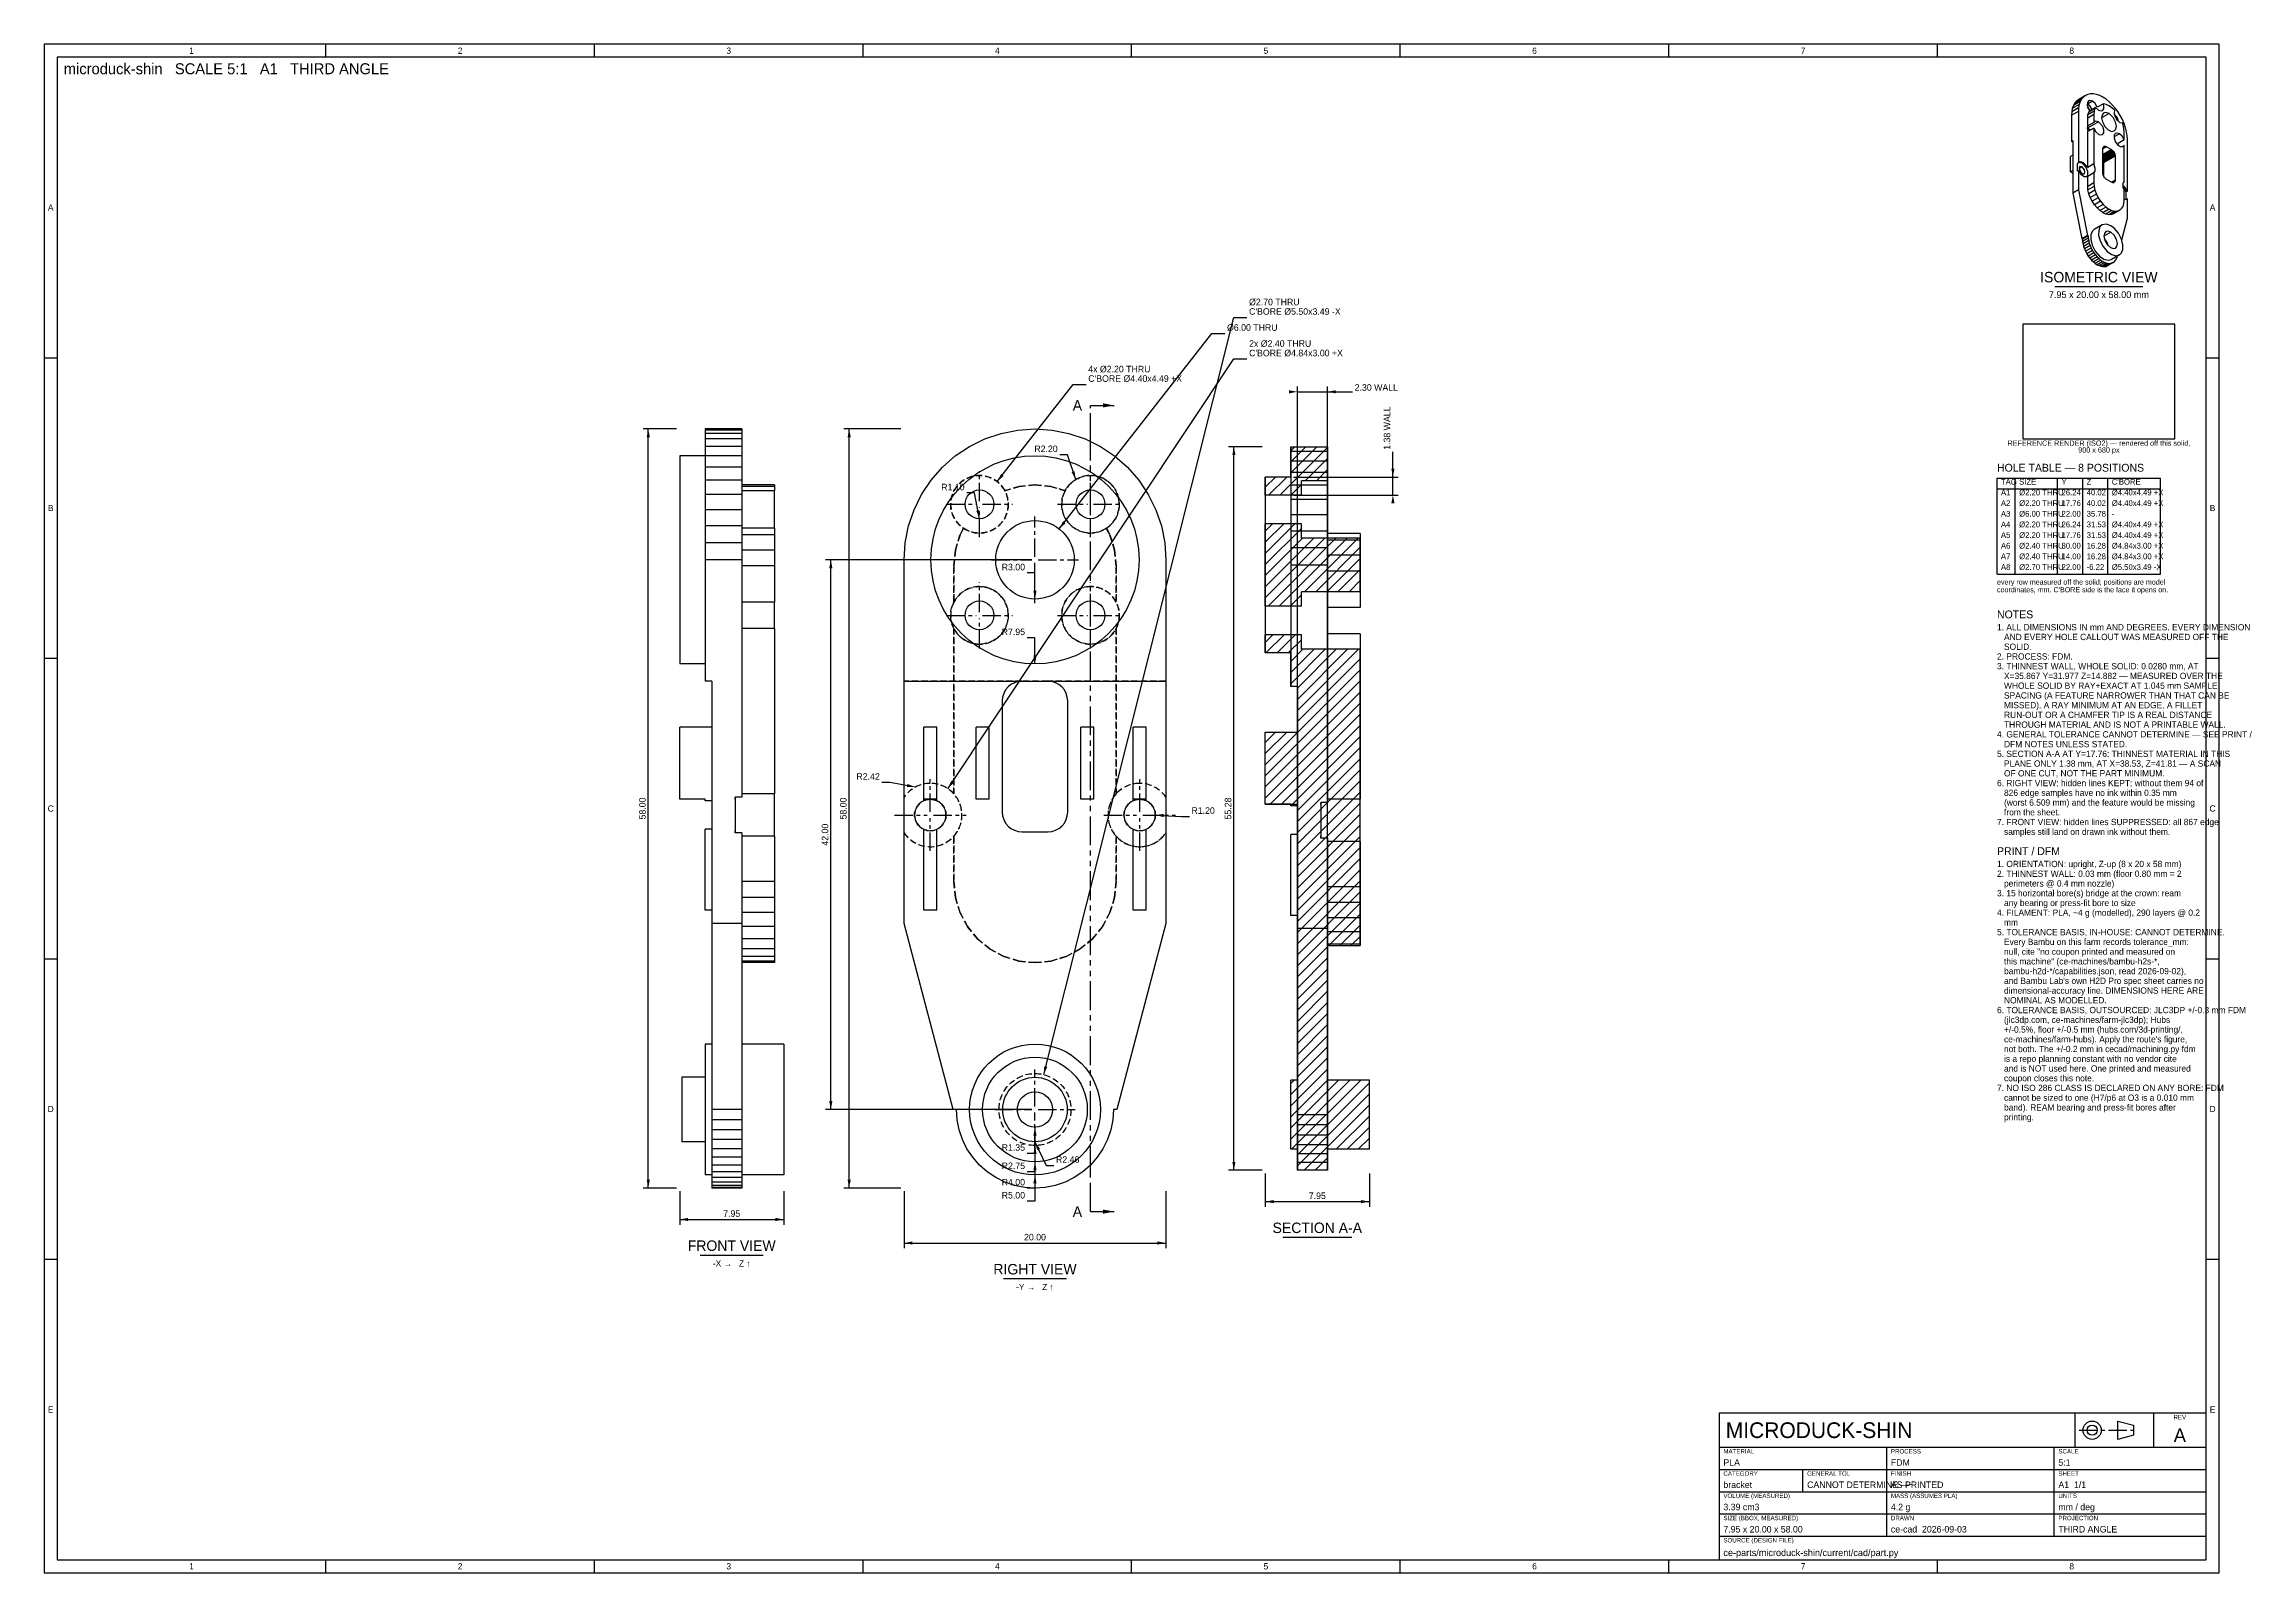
# Model space of a CAD drawing. Header units: millimetres. Extents: x 5 to 849, y 5 to 589.
import ezdxf
from ezdxf.enums import TextEntityAlignment as Align

# ---------------------------------------------------------------- set-up
doc = ezdxf.new("R2010")
doc.units = ezdxf.units.MM
for name, pattern in [('CENTER', [11.2, 7, -1.4, 1.4, -1.4]), ('HIDDEN', [3.6, 2.4, -1.2]), ('PHANTOM', [21, 11, -2, 2, -2, 2, -2])]:
    doc.linetypes.add(name, pattern=pattern)
for name, color, linetype in [('CENTER', 4, 'CENTER'), ('CUT', 1, 'PHANTOM'), ('CUTTHIN', 1, 'PHANTOM'), ('DIM', 3, 'CONTINUOUS'), ('FRAME', 7, 'CONTINUOUS'), ('HATCH', 5, 'CONTINUOUS'), ('HIDDEN', 8, 'HIDDEN'), ('SECTION', 7, 'CONTINUOUS'), ('TEXT', 3, 'CONTINUOUS'), ('TITLE', 7, 'CONTINUOUS'), ('VISIBLE', 7, 'CONTINUOUS')]:
    doc.layers.add(name, color=color, linetype=linetype)

msp = doc.modelspace()

# ---------------------------------------------------------------- texts
at = {"layer": 'TEXT'}
for s, height, p in [('microduck-shin   SCALE 5:1   A1   THIRD ANGLE', 4.2, (12.5, 577.5)), ('Ø2.70 THRU', 2.5, (465.371325, 489.25)), ('Ø6.00 THRU', 2.5, (456.952532, 479.5)), ("C'BORE Ø5.50x3.49 -X", 2.5, (465.371325, 485.625)), ('2x Ø2.40 THRU', 2.5, (465.371325, 473.375)), ('4x Ø2.20 THRU', 2.5, (403.927487, 463.625)), ("C'BORE Ø4.84x3.00 +X", 2.5, (465.371325, 469.75)), ("C'BORE Ø4.40x4.49 +X", 2.5, (403.927487, 460)), ('2.30 WALL', 2.5, (505.721325, 456.58949)), ('HOLE TABLE — 8 POSITIONS', 3, (751.14265, 425.677778)), ('A1', 2.2, (752.64265, 416.637778)), ('A2', 2.2, (752.64265, 412.567778)), ('Ø2.20 THRU', 2.2, (759.60265, 416.637778)), ('Ø2.20 THRU', 2.2, (759.60265, 412.567778)), ('26.24', 2.2, (775.80265, 416.637778)), ('17.76', 2.2, (775.80265, 412.567778)), ('40.02', 2.2, (785.40265, 416.637778)), ('40.02', 2.2, (785.40265, 412.567778)), ('Ø4.40x4.49 +X', 2.2, (795.00265, 416.637778)), ('Ø4.40x4.49 +X', 2.2, (795.00265, 412.567778)), ('A3', 2.2, (752.64265, 408.497778)), ('A4', 2.2, (752.64265, 404.427778)), ('Ø6.00 THRU', 2.2, (759.60265, 408.497778)), ('Ø2.20 THRU', 2.2, (759.60265, 404.427778)), ('22.00', 2.2, (775.80265, 408.497778)), ('26.24', 2.2, (775.80265, 404.427778)), ('35.78', 2.2, (785.40265, 408.497778)), ('31.53', 2.2, (785.40265, 404.427778)), ('Ø4.40x4.49 +X', 2.2, (795.00265, 404.427778)), ('-', 2.2, (795.00265, 408.497778)), ('A5', 2.2, (752.64265, 400.357778)), ('A6', 2.2, (752.64265, 396.287778)), ('Ø2.20 THRU', 2.2, (759.60265, 400.357778)), ('Ø2.40 THRU', 2.2, (759.60265, 396.287778)), ('30.00', 2.2, (775.80265, 396.287778)), ('17.76', 2.2, (775.80265, 400.357778)), ('31.53', 2.2, (785.40265, 400.357778)), ('16.28', 2.2, (785.40265, 396.287778)), ('Ø4.40x4.49 +X', 2.2, (795.00265, 400.357778)), ('Ø4.84x3.00 +X', 2.2, (795.00265, 396.287778)), ('A7', 2.2, (752.64265, 392.217778)), ('A8', 2.2, (752.64265, 388.147778)), ('Ø2.40 THRU', 2.2, (759.60265, 392.217778)), ('Ø2.70 THRU', 2.2, (759.60265, 388.147778)), ('22.00', 2.2, (775.80265, 388.147778)), ('14.00', 2.2, (775.80265, 392.217778)), ('-6.22', 2.2, (785.40265, 388.147778)), ('16.28', 2.2, (785.40265, 392.217778)), ('Ø4.84x3.00 +X', 2.2, (795.00265, 392.217778)), ('Ø5.50x3.49 -X', 2.2, (795.00265, 388.147778)), ('NOTES', 3, (751.14265, 369.649665)), ('1. ALL DIMENSIONS IN mm AND DEGREES. EVERY DIMENSION', 2.4, (751.14265, 365.049665)), ('   AND EVERY HOLE CALLOUT WAS MEASURED OFF THE', 2.4, (751.14265, 361.329665)), ('2. PROCESS: FDM.', 2.4, (751.14265, 353.889665)), ('   SOLID.', 2.4, (751.14265, 357.609665)), ('3. THINNEST WALL, WHOLE SOLID: 0.0280 mm, AT', 2.4, (751.14265, 350.169665)), ('   X=35.867 Y=31.977 Z=14.882 — MEASURED OVER THE', 2.4, (751.14265, 346.449665)), ('   WHOLE SOLID BY RAY+EXACT AT 1.045 mm SAMPLE', 2.4, (751.14265, 342.729665)), ('   SPACING (A FEATURE NARROWER THAN THAT CAN BE', 2.4, (751.14265, 339.009665)), ('   MISSED). A RAY MINIMUM AT AN EDGE, A FILLET', 2.4, (751.14265, 335.289665)), ('   THROUGH MATERIAL AND IS NOT A PRINTABLE WALL.', 2.4, (751.14265, 327.849665)), ('   RUN-OUT OR A CHAMFER TIP IS A REAL DISTANCE', 2.4, (751.14265, 331.569665)), ('4. GENERAL TOLERANCE CANNOT DETERMINE — SEE PRINT /', 2.4, (751.14265, 324.129665)), ('   DFM NOTES UNLESS STATED.', 2.4, (751.14265, 320.409665)), ('5. SECTION A-A AT Y=17.76: THINNEST MATERIAL IN THIS', 2.4, (751.14265, 316.689665)), ('   PLANE ONLY 1.38 mm, AT X=38.53, Z=41.81 — A SCAN', 2.4, (751.14265, 312.969665)), ('6. RIGHT VIEW: hidden lines KEPT: without them 94 of', 2.4, (751.14265, 305.529665)), ('   826 edge samples have no ink within 0.35 mm', 2.4, (751.14265, 301.809665)), ('   OF ONE CUT, NOT THE PART MINIMUM.', 2.4, (751.14265, 309.249665)), ('R1.20', 2.5, (443.356589, 294.957323)), ('   from the sheet.', 2.4, (751.14265, 294.369665)), ('   (worst 6.509 mm) and the feature would be missing', 2.4, (751.14265, 298.089665)), ('7. FRONT VIEW: hidden lines SUPPRESSED: all 867 edge', 2.4, (751.14265, 290.649665)), ('   samples still land on drawn ink without them.', 2.4, (751.14265, 286.929665)), ('PRINT / DFM', 3, (751.14265, 279.209665)), ('2. THINNEST WALL: 0.03 mm (floor 0.80 mm = 2', 2.4, (751.14265, 270.889665)), ('1. ORIENTATION: upright, Z-up (8 x 20 x 58 mm)', 2.4, (751.14265, 274.609665)), ('3. 15 horizontal bore(s) bridge at the crown: ream', 2.4, (751.14265, 263.449665)), ('   any bearing or press-fit bore to size', 2.4, (751.14265, 259.729665)), ('   perimeters @ 0.4 mm nozzle)', 2.4, (751.14265, 267.169665)), ('4. FILAMENT: PLA, ~4 g (modelled), 290 layers @ 0.2', 2.4, (751.14265, 256.009665)), ('   mm', 2.4, (751.14265, 252.289665)), ('5. TOLERANCE BASIS, IN-HOUSE: CANNOT DETERMINE.', 2.4, (751.14265, 248.569665)), ('   Every Bambu on this farm records tolerance_mm:', 2.4, (751.14265, 244.849665)), ('   this machine" (ce-machines/bambu-h2s-*,', 2.4, (751.14265, 237.409665)), ('   bambu-h2d-*/capabilities.json, read 2026-09-02),', 2.4, (751.14265, 233.689665)), ('   null, cite "no coupon printed and measured on', 2.4, (751.14265, 241.129665)), ('   dimensional-accuracy line. DIMENSIONS HERE ARE', 2.4, (751.14265, 226.249665)), ("   and Bambu Lab's own H2D Pro spec sheet carries no", 2.4, (751.14265, 229.969665)), ('6. TOLERANCE BASIS, OUTSOURCED: JLC3DP +/-0.3 mm FDM', 2.4, (751.14265, 218.809665)), ('   NOMINAL AS MODELLED.', 2.4, (751.14265, 222.529665)), ('   +/-0.5%, floor +/-0.5 mm (hubs.com/3d-printing/,', 2.4, (751.14265, 211.369665)), ('   (jlc3dp.com, ce-machines/farm-jlc3dp); Hubs', 2.4, (751.14265, 215.089665)), ("   ce-machines/farm-hubs). Apply the route's figure,", 2.4, (751.14265, 207.649665)), ('   not both. The +/-0.2 mm in cecad/machining.py fdm', 2.4, (751.14265, 203.929665)), ('   is a repo planning constant with no vendor cite', 2.4, (751.14265, 200.209665)), ('   and is NOT used here. One printed and measured', 2.4, (751.14265, 196.489665)), ('   coupon closes this note.', 2.4, (751.14265, 192.769665)), ('7. NO ISO 286 CLASS IS DECLARED ON ANY BORE: FDM', 2.4, (751.14265, 189.049665)), ('   cannot be sized to one (H7/p6 at O3 is a 0.010 mm', 2.4, (751.14265, 185.329665)), ('   band). REAM bearing and press-fit bores after', 2.4, (751.14265, 181.609665)), ('   printing.', 2.4, (751.14265, 177.889665)), ('R2.46', 2.5, (391.597508, 161.636922)), ('PLA', 2.5, (646.6, 45.9)), ('FDM', 2.5, (710.6, 45.9)), ('5:1', 2.5, (774.6, 45.9)), ('bracket', 2.5, (646.6, 37.4)), ('CANNOT DETERMINE —~', 2.5, (678.6, 37.4)), ('AS PRINTED', 2.5, (710.6, 37.4)), ('A1  1/1', 2.5, (774.6, 37.4)), ('3.39 cm3', 2.5, (646.6, 28.9)), ('4.2 g', 2.5, (710.6, 28.9)), ('mm / deg', 2.5, (774.6, 28.9)), ('7.95 x 20.00 x 58.00', 2.5, (646.6, 20.4)), ('ce-cad  2026-09-03', 2.5, (710.6, 20.4)), ('THIRD ANGLE', 2.5, (774.6, 20.4)), ('ce-parts/microduck-shin/current/cad/part.py', 2.6, (646.6, 11.4))]:
    msp.add_text(s, height=height, dxfattribs=at).set_placement(p)
for s, height, p in [('ISOMETRIC VIEW', 4, (790.071325, 498)), ('7.95 x 20.00 x 58.00 mm', 2.6, (790.071325, 492)), ('REFERENCE RENDER (ISO2) — rendered off this solid,', 2, (790.071325, 435.577778)), ('900 x 680 px', 2, (790.071325, 432.977778)), ('7.95', 2.5, (267.696325, 141)), ('7.95', 2.5, (491.446325, 147.81051)), ('SECTION A-A', 4, (491.446325, 134.81051)), ('FRONT VIEW', 4, (267.696325, 128)), ('20.00', 2.5, (383.571325, 132)), ('-X →   Z ↑', 2.4, (267.696325, 122)), ('RIGHT VIEW', 4, (383.571325, 119)), ('-Y →   Z ↑', 2.4, (383.571325, 113)), ('A', 5.2, (821, 55))]:
    msp.add_text(s, height=height, dxfattribs=at).set_placement(p, align=Align.CENTER)
for p in [(399.786325, 451), (399.786325, 143)]:
    msp.add_text('A', height=4, dxfattribs=at).set_placement(p, align=Align.MIDDLE_CENTER)
msp.add_text('1.38 WALL', height=2.5, rotation=90, dxfattribs=at).set_placement((519.321325, 434.036933))
for s, p in [('R2.20', (392.239259, 433.157013)), ('R1.10', (356.674382, 418.536318)), ('R3.00', (379.771325, 388)), ('R7.95', (379.771325, 363.25)), ('R2.42', (324.272771, 307.963834)), ('R1.35', (379.771325, 166.25)), ('R2.75', (379.771325, 159.25)), ('R4.00', (379.771325, 153)), ('R5.00', (379.771325, 148))]:
    msp.add_text(s, height=2.5, dxfattribs=at).set_placement(p, align=Align.RIGHT)
for s, p in [('58.00', (234.821325, 297)), ('58.00', (311.571325, 297)), ('55.28', (458.571325, 297)), ('42.00', (304.571325, 287))]:
    msp.add_text(s, height=2.5, rotation=90, dxfattribs=at).set_placement(p, align=Align.CENTER)
msp.add_text('MICRODUCK-SHIN', height=6, dxfattribs=at).set_placement((647.5, 59.5), align=Align.MIDDLE_LEFT)
at = {"layer": 'TITLE'}
for s, p in [('1', (61.3125, 586.5)), ('2', (163.9375, 586.5)), ('3', (266.5625, 586.5)), ('4', (369.1875, 586.5)), ('5', (471.8125, 586.5)), ('6', (574.4375, 586.5)), ('7', (677.0625, 586.5)), ('8', (779.6875, 586.5)), ('A', (7.5, 526.6)), ('A', (833.5, 526.6)), ('B', (7.5, 411.8)), ('B', (833.5, 411.8)), ('C', (7.5, 297)), ('C', (833.5, 297)), ('D', (7.5, 182.2)), ('D', (833.5, 182.2)), ('E', (7.5, 67.4)), ('E', (833.5, 67.4)), ('1', (61.3125, 7.5)), ('2', (163.9375, 7.5)), ('3', (266.5625, 7.5)), ('4', (369.1875, 7.5)), ('5', (471.8125, 7.5)), ('6', (574.4375, 7.5)), ('7', (677.0625, 7.5)), ('8', (779.6875, 7.5))]:
    msp.add_text(s, height=2.4, dxfattribs=at).set_placement(p, align=Align.MIDDLE_CENTER)
for s, height, p in [('TAG', 2.2, (752.64265, 420.707778)), ('SIZE', 2.2, (759.60265, 420.707778)), ('Y', 2.2, (775.80265, 420.707778)), ('Z', 2.2, (785.40265, 420.707778)), ("C'BORE", 2.2, (795.00265, 420.707778)), ('every row measured off the solid; positions are model', 1.966, (751.14265, 382.547778)), ("coordinates, mm. C'BORE side is the face it opens on.", 1.966, (751.14265, 379.598721)), ('MATERIAL', 1.7, (646.6, 50.6)), ('PROCESS', 1.7, (710.6, 50.6)), ('SCALE', 1.7, (774.6, 50.6)), ('CATEGORY', 1.7, (646.6, 42.1)), ('GENERAL TOL', 1.7, (678.6, 42.1)), ('FINISH', 1.7, (710.6, 42.1)), ('SHEET', 1.7, (774.6, 42.1)), ('VOLUME (MEASURED)', 1.7, (646.6, 33.6)), ('MASS (ASSUMES PLA)', 1.7, (710.6, 33.6)), ('UNITS', 1.7, (774.6, 33.6)), ('SIZE (BBOX, MEASURED)', 1.7, (646.6, 25.1)), ('DRAWN', 1.7, (710.6, 25.1)), ('PROJECTION', 1.7, (774.6, 25.1)), ('SOURCE (DESIGN FILE)', 1.7, (646.6, 16.6))]:
    msp.add_text(s, height=height, dxfattribs=at).set_placement(p)
msp.add_text('REV', height=1.7, dxfattribs=at).set_placement((821, 63.6), align=Align.CENTER)

# ---------------------------------------------------------------- linework, layer by layer
at = {"layer": 'CENTER'}
for p, q in [((362.356325, 414.415), (362.356325, 425.815)), ((404.786325, 414.415), (404.786325, 425.815)), ((349.756325, 413.215), (361.156325, 413.215)), ((362.356325, 400.615), (362.356325, 412.015)), ((363.556325, 413.215), (374.956325, 413.215)), ((383.571325, 393.2), (383.571325, 408.6)), ((392.186325, 413.215), (403.586325, 413.215)), ((404.786325, 400.615), (404.786325, 412.015)), ((405.986325, 413.215), (417.386325, 413.215)), ((366.971325, 392), (382.371325, 392)), ((383.571325, 375.4), (383.571325, 390.8)), ((384.771325, 392), (400.171325, 392)), ((362.356325, 371.985), (362.356325, 383.385)), ((404.786325, 371.985), (404.786325, 383.385)), ((349.756325, 370.785), (361.156325, 370.785)), ((362.356325, 358.185), (362.356325, 369.585)), ((363.556325, 370.785), (374.956325, 370.785)), ((392.186325, 370.785), (403.586325, 370.785)), ((404.786325, 358.185), (404.786325, 369.585)), ((405.986325, 370.785), (417.386325, 370.785)), ((343.571325, 295.7), (343.571325, 308.2)), ((423.571325, 295.7), (423.571325, 308.2)), ((329.871325, 294.5), (342.371325, 294.5)), ((343.571325, 280.8), (343.571325, 293.3)), ((344.771325, 294.5), (357.271325, 294.5)), ((409.871325, 294.5), (422.371325, 294.5)), ((423.571325, 280.8), (423.571325, 293.3)), ((424.771325, 294.5), (437.271325, 294.5)), ((383.571325, 183.2), (383.571325, 197.35)), ((368.221325, 182), (382.371325, 182)), ((383.571325, 166.65), (383.571325, 180.8)), ((384.771325, 182), (398.921325, 182)), ((782.5, 59.5), (804.75, 59.5))]:
    msp.add_line(p, q, dxfattribs=at)
at = {"layer": 'CUT'}
for p, q in [((404.786325, 437), (404.786325, 451)), ((404.786325, 451), (413.786325, 451)), ((404.786325, 143), (404.786325, 157)), ((404.786325, 143), (413.786325, 143))]:
    msp.add_line(p, q, dxfattribs=at)
for points in [[(413.786325, 451), (409.586325, 451.798), (409.586325, 450.202)], [(413.786325, 143), (409.586325, 143.798), (409.586325, 142.202)]]:
    msp.add_solid(points, dxfattribs=at)
at = {"layer": 'CUTTHIN'}
msp.add_line((404.786325, 157), (404.786325, 437), dxfattribs=at)
at = {"layer": 'DIM'}
for p, q in [((386.920445, 195.335887), (459.571325, 484.625)), ((459.571325, 484.625), (464.571325, 484.625)), ((392.806247, 403.820161), (451.152532, 478.5)), ((451.152532, 478.5), (456.152532, 478.5)), ((350.276526, 304.572253), (459.571325, 468.75)), ((459.571325, 468.75), (464.571325, 468.75)), ((369.128601, 421.883118), (398.127487, 459)), ((398.127487, 459), (403.127487, 459)), ((483.821325, 162.313673), (483.821325, 458.18949)), ((483.821325, 456.18949), (495.321325, 456.18949)), ((495.321325, 162.313673), (495.321325, 458.18949)), ((495.321325, 456.18949), (504.921325, 456.18949)), ((246.621325, 442), (233.821325, 442)), ((235.821325, 152), (235.821325, 442)), ((332.371325, 442), (310.571325, 442)), ((312.571325, 152), (312.571325, 442)), ((396.039259, 432.157013), (393.039259, 432.157013)), ((399.120337, 422.643498), (396.039259, 432.157013)), ((470.371325, 435.18949), (457.571325, 435.18949)), ((459.571325, 158.81051), (459.571325, 435.18949)), ((520.321325, 423.636933), (520.321325, 433.236933)), ((482.377578, 423.636933), (522.321325, 423.636933)), ((520.321325, 416.736665), (520.321325, 423.636933)), ((360.474382, 417.536318), (357.474382, 417.536318)), ((362.356325, 407.715), (360.474382, 417.536318)), ((482.377578, 416.736665), (522.321325, 416.736665)), ((382.371325, 392), (303.571325, 392)), ((305.571325, 182), (305.571325, 392)), ((383.571325, 387), (380.571325, 387)), ((383.571325, 377), (383.571325, 387)), ((383.571325, 362.25), (380.571325, 362.25)), ((383.571325, 352.25), (383.571325, 362.25)), ((328.072771, 306.963834), (325.072771, 306.963834)), ((337.915404, 305.196754), (328.072771, 306.963834)), ((429.571325, 294.5), (439.556589, 293.957323)), ((439.556589, 293.957323), (442.556589, 293.957323)), ((382.371325, 182), (303.571325, 182)), ((383.571325, 175.25), (383.571325, 165.25)), ((383.571325, 169.7), (387.797508, 160.636922)), ((383.571325, 165.25), (380.571325, 165.25)), ((383.571325, 168.25), (383.571325, 158.25)), ((383.571325, 162), (383.571325, 152)), ((387.797508, 160.636922), (390.797508, 160.636922)), ((246.621325, 152), (233.821325, 152)), ((332.371325, 152), (310.571325, 152)), ((383.571325, 158.25), (380.571325, 158.25)), ((383.571325, 152), (380.571325, 152)), ((383.571325, 157), (383.571325, 147)), ((470.371325, 158.81051), (457.571325, 158.81051)), ((471.571325, 157.61051), (471.571325, 144.81051)), ((511.321325, 157.61051), (511.321325, 144.81051)), ((247.821325, 150.8), (247.821325, 138)), ((287.571325, 150.8), (287.571325, 138)), ((333.571325, 150.8), (333.571325, 129)), ((383.571325, 147), (380.571325, 147)), ((433.571325, 150.8), (433.571325, 129)), ((471.571325, 146.81051), (511.321325, 146.81051)), ((247.821325, 140), (287.571325, 140)), ((333.571325, 131), (433.571325, 131))]:
    msp.add_line(p, q, dxfattribs=at)
for points in [[(483.821325, 456.18949), (480.621325, 456.79749), (480.621325, 455.58149)], [(495.321325, 456.18949), (498.521325, 455.58149), (498.521325, 456.79749)], [(235.821325, 442), (235.213325, 438.8), (236.429325, 438.8)], [(312.571325, 442), (311.963325, 438.8), (313.179325, 438.8)], [(459.571325, 435.18949), (458.963325, 431.98949), (460.179325, 431.98949)], [(369.128601, 421.883118), (371.577828, 424.030431), (370.619607, 424.779075)], [(399.120337, 422.643498), (398.712814, 425.875152), (397.55597, 425.500493)], [(520.321325, 423.636933), (520.929325, 426.836933), (519.713325, 426.836933)], [(520.321325, 416.736665), (519.713325, 413.536665), (520.929325, 413.536665)], [(362.356325, 407.715), (362.351239, 410.972244), (361.156967, 410.7434)], [(392.806247, 403.820161), (395.255474, 405.967474), (394.297253, 406.716118)], [(305.571325, 392), (304.963325, 388.8), (306.179325, 388.8)], [(383.571325, 377), (384.179325, 380.2), (382.963325, 380.2)], [(383.571325, 352.25), (384.179325, 355.45), (382.963325, 355.45)], [(337.915404, 305.196754), (334.8732, 306.360652), (334.658323, 305.163788)], [(350.276526, 304.572253), (352.555912, 306.899067), (351.543693, 307.572912)], [(429.571325, 294.5), (432.733615, 293.719239), (432.799604, 294.933447)], [(386.920445, 195.335887), (388.289565, 198.29142), (387.110188, 198.587604)], [(305.571325, 182), (306.179325, 185.2), (304.963325, 185.2)], [(383.571325, 175.25), (382.963325, 172.05), (384.179325, 172.05)], [(383.571325, 169.7), (384.372668, 166.542863), (385.474739, 167.056767)], [(383.571325, 168.25), (382.963325, 165.05), (384.179325, 165.05)], [(383.571325, 162), (382.963325, 158.8), (384.179325, 158.8)], [(459.571325, 158.81051), (460.179325, 162.01051), (458.963325, 162.01051)], [(235.821325, 152), (236.429325, 155.2), (235.213325, 155.2)], [(312.571325, 152), (313.179325, 155.2), (311.963325, 155.2)], [(383.571325, 157), (382.963325, 153.8), (384.179325, 153.8)], [(471.571325, 146.81051), (474.771325, 146.20251), (474.771325, 147.41851)], [(511.321325, 146.81051), (508.121325, 147.41851), (508.121325, 146.20251)], [(247.821325, 140), (251.021325, 139.392), (251.021325, 140.608)], [(287.571325, 140), (284.371325, 140.608), (284.371325, 139.392)], [(333.571325, 131), (336.771325, 130.392), (336.771325, 131.608)], [(433.571325, 131), (430.371325, 131.608), (430.371325, 130.392)]]:
    msp.add_solid(points, dxfattribs=at)
at = {"layer": 'FRAME'}
for p, q in [((831, 584), (10, 584)), ((10, 584), (10, 10)), ((831, 10), (831, 584)), ((831, 66), (645, 66)), ((645, 66), (645, 10)), ((831, 10), (831, 66)), ((10, 10), (831, 10)), ((645, 10), (831, 10))]:
    msp.add_line(p, q, dxfattribs=at)
at = {"layer": 'HATCH'}
for p, q in [((477.093396, 416.736665), (495.321325, 434.964594)), ((481.321325, 425.207234), (491.303581, 435.18949)), ((481.321325, 429.449875), (487.06094, 435.18949)), ((481.321325, 433.692516), (482.818299, 435.18949)), ((486.836037, 422.236665), (495.321325, 430.721953)), ((471.571325, 419.699875), (475.508383, 423.636933)), ((472.850755, 416.736665), (479.751024, 423.636933)), ((491.078677, 422.236665), (495.321325, 426.479312)), ((495.321318, 422.236665), (495.321325, 422.236672)), ((481.336037, 416.736665), (485.371325, 420.771953)), ((471.571325, 394.46836), (482.83963, 405.736665)), ((471.571325, 398.711001), (478.596989, 405.736665)), ((471.571325, 402.953641), (474.354348, 405.736665)), ((471.571325, 390.225719), (485.371325, 404.025719)), ((471.571325, 377.497797), (494.310192, 400.236665)), ((471.571325, 381.740438), (490.067552, 400.236665)), ((471.571325, 385.983079), (485.824911, 400.236665)), ((472.622833, 374.306665), (498.552833, 400.236665)), ((476.865474, 374.306665), (502.795474, 400.236665)), ((486.608114, 379.806665), (507.038114, 400.236665)), ((490.850755, 379.806665), (507.821325, 396.777234)), ((495.093396, 379.806665), (507.821325, 392.534594)), ((499.336037, 379.806665), (507.821325, 388.291953)), ((503.578677, 379.806665), (507.821325, 384.049312)), ((507.821318, 379.806665), (507.821325, 379.806672)), ((481.108114, 374.306665), (485.371325, 378.569875)), ((485.350755, 374.306665), (485.371325, 374.327234)), ((471.571325, 360.391034), (474.486955, 363.306665)), ((471.829328, 356.406396), (478.729596, 363.306665)), ((476.071968, 356.406396), (482.972237, 363.306665)), ((480.314609, 356.406396), (485.371325, 361.463112)), ((481.321325, 344.68519), (494.442799, 357.806665)), ((481.321325, 348.927831), (490.200159, 357.806665)), ((481.321325, 353.170472), (485.957518, 357.806665)), ((483.821325, 334.457268), (507.170721, 357.806665)), ((483.821325, 338.699909), (502.928081, 357.806665)), ((483.821325, 342.942549), (498.68544, 357.806665)), ((471.571325, 313.721987), (507.821325, 349.971987)), ((483.821325, 330.214627), (507.821325, 354.214627)), ((471.571325, 309.479346), (507.821325, 345.729346)), ((471.571325, 305.236705), (507.821325, 341.486705)), ((471.571325, 300.994065), (507.821325, 337.244065)), ((473.456566, 298.636665), (507.821325, 333.001424)), ((471.571325, 317.964627), (479.743362, 326.136665)), ((471.571325, 322.207268), (475.500721, 326.136665)), ((477.699206, 298.636665), (507.821325, 328.758783)), ((481.941847, 298.636665), (507.821325, 324.516143)), ((483.821325, 296.273502), (507.821325, 320.273502)), ((483.821325, 292.030861), (507.821325, 316.030861)), ((483.821325, 287.788221), (507.821325, 311.788221)), ((483.821325, 283.54558), (507.821325, 307.54558)), ((483.821325, 279.302939), (507.821325, 303.302939)), ((483.821325, 275.060298), (507.821325, 299.060298)), ((483.821325, 270.817658), (507.821325, 294.817658)), ((483.821325, 266.575017), (507.821325, 290.575017)), ((483.821325, 262.332376), (507.821325, 286.332376)), ((483.821325, 258.089736), (507.821325, 282.089736)), ((483.821325, 253.847095), (507.821325, 277.847095)), ((483.821325, 249.604454), (507.821325, 273.604454)), ((483.821325, 245.361814), (507.821325, 269.361814)), ((483.821325, 241.119173), (507.821325, 265.119173)), ((483.821325, 236.876532), (507.821325, 260.876532)), ((495.798291, 244.610858), (507.821325, 256.633892)), ((500.040932, 244.610858), (507.821325, 252.391251)), ((504.283573, 244.610858), (507.821325, 248.14861)), ((483.821325, 232.633892), (495.321325, 244.133892)), ((483.821325, 228.391251), (495.321325, 239.891251)), ((483.821325, 224.14861), (495.321325, 235.64861)), ((483.821325, 219.90597), (495.321325, 231.40597)), ((483.821325, 215.663329), (495.321325, 227.163329)), ((483.821325, 211.420688), (495.321325, 222.920688)), ((483.821325, 207.178047), (495.321325, 218.678047)), ((483.821325, 202.935407), (495.321325, 214.435407)), ((483.821325, 198.692766), (495.321325, 210.192766)), ((483.821325, 194.450125), (495.321325, 205.950125)), ((481.321325, 187.707485), (495.321325, 201.707485)), ((481.321325, 183.464844), (495.321325, 197.464844)), ((481.321325, 170.736922), (503.831943, 193.24754)), ((481.321325, 174.979563), (499.589302, 193.24754)), ((481.321325, 179.222203), (495.346661, 193.24754)), ((481.321325, 191.950125), (482.618739, 193.24754)), ((481.622833, 166.795789), (508.074583, 193.24754)), ((483.821325, 164.751641), (511.321325, 192.251641)), ((483.821325, 160.509), (511.321325, 188.009)), ((486.365475, 158.81051), (511.321325, 183.766359)), ((498.593396, 166.795789), (511.321325, 179.523719)), ((502.836037, 166.795789), (511.321325, 175.281078)), ((507.078677, 166.795789), (511.321325, 171.038437)), ((490.608116, 158.81051), (495.321325, 163.523719)), ((511.321318, 166.795789), (511.321325, 166.795796)), ((494.850757, 158.81051), (495.321325, 159.281078))]:
    msp.add_line(p, q, dxfattribs=at)
at = {"layer": 'HIDDEN'}
for p, q in [((377.483279, 420.020304), (372.069372, 418.378014)), ((372.069372, 418.378014), (377.483279, 420.020304)), ((383.521325, 420.615), (377.483279, 420.020304)), ((377.483279, 420.020304), (383.521325, 420.615)), ((383.621325, 420.615), (383.521325, 420.615)), ((383.521325, 420.615), (383.621325, 420.615)), ((389.65937, 420.020304), (383.621325, 420.615)), ((383.621325, 420.615), (389.65937, 420.020304)), ((395.073278, 418.378014), (389.65937, 420.020304)), ((389.65937, 420.020304), (395.073278, 418.378014)), ((354.927253, 401.509052), (353.166021, 395.703045)), ((353.166021, 395.703045), (354.927253, 401.509052)), ((356.282256, 404.044084), (354.927253, 401.509052)), ((354.927253, 401.509052), (356.282256, 404.044084)), ((412.215396, 401.509052), (410.860394, 404.044084)), ((410.860394, 404.044084), (412.215396, 401.509052)), ((413.976629, 395.703045), (412.215396, 401.509052)), ((412.215396, 401.509052), (413.976629, 395.703045)), ((333.571325, 301.312489), (333.571325, 392)), ((353.166021, 395.703045), (352.571325, 389.665)), ((352.571325, 389.665), (353.166021, 395.703045)), ((352.571325, 389.665), (352.571325, 375.810313)), ((352.571325, 375.810313), (352.571325, 389.665)), ((414.571325, 389.665), (413.976629, 395.703045)), ((413.976629, 395.703045), (414.571325, 389.665)), ((414.571325, 375.810313), (414.571325, 389.665)), ((414.571325, 389.665), (414.571325, 375.810313)), ((433.571325, 392), (433.571325, 301.312489)), ((352.571325, 365.759687), (352.571325, 302.587645)), ((352.571325, 302.587645), (352.571325, 365.759687)), ((414.571325, 302.587645), (414.571325, 365.759687)), ((414.571325, 365.759687), (414.571325, 302.587645)), ((378.571325, 345.615), (333.571325, 345.615)), ((388.571325, 345.615), (378.571325, 345.615)), ((433.571325, 345.615), (388.571325, 345.615)), ((341.071325, 299.954356), (341.071325, 328.115)), ((346.071325, 299.954356), (346.071325, 328.115)), ((421.071325, 299.954356), (421.071325, 328.115)), ((426.071325, 299.954356), (426.071325, 328.115)), ((333.571325, 287.687511), (333.571325, 301.312489)), ((433.571325, 301.312489), (433.571325, 287.687511)), ((333.571325, 253.115), (333.571325, 287.687511)), ((433.571325, 287.687511), (433.571325, 253.115)), ((352.571325, 269.065), (352.571325, 286.412355)), ((352.571325, 286.412355), (352.571325, 269.065)), ((414.571325, 286.412355), (414.571325, 269.065)), ((414.571325, 269.065), (414.571325, 286.412355)), ((353.166021, 263.026955), (352.571325, 269.065)), ((352.571325, 269.065), (353.166021, 263.026955)), ((354.927253, 257.220948), (353.166021, 263.026955)), ((353.166021, 263.026955), (354.927253, 257.220948)), ((413.976629, 263.026955), (412.215396, 257.220948)), ((412.215396, 257.220948), (413.976629, 263.026955)), ((414.571325, 269.065), (413.976629, 263.026955)), ((413.976629, 263.026955), (414.571325, 269.065)), ((357.78734, 251.870101), (354.927253, 257.220948)), ((354.927253, 257.220948), (357.78734, 251.870101)), ((412.215396, 257.220948), (409.355309, 251.870101)), ((409.355309, 251.870101), (412.215396, 257.220948)), ((361.63637, 247.180045), (357.78734, 251.870101)), ((357.78734, 251.870101), (361.63637, 247.180045)), ((366.326426, 243.331015), (361.63637, 247.180045)), ((361.63637, 247.180045), (366.326426, 243.331015)), ((405.50628, 247.180045), (400.816224, 243.331015)), ((400.816224, 243.331015), (405.50628, 247.180045)), ((409.355309, 251.870101), (405.50628, 247.180045)), ((405.50628, 247.180045), (409.355309, 251.870101)), ((371.677273, 240.470928), (366.326426, 243.331015)), ((366.326426, 243.331015), (371.677273, 240.470928)), ((377.483279, 238.709696), (371.677273, 240.470928)), ((371.677273, 240.470928), (377.483279, 238.709696)), ((383.521325, 238.115), (377.483279, 238.709696)), ((377.483279, 238.709696), (383.521325, 238.115)), ((383.621325, 238.115), (383.521325, 238.115)), ((383.521325, 238.115), (383.621325, 238.115)), ((389.65937, 238.709696), (383.621325, 238.115)), ((383.621325, 238.115), (389.65937, 238.709696)), ((395.465377, 240.470928), (389.65937, 238.709696)), ((389.65937, 238.709696), (395.465377, 240.470928)), ((400.816224, 243.331015), (395.465377, 240.470928)), ((395.465377, 240.470928), (400.816224, 243.331015))]:
    msp.add_line(p, q, dxfattribs=at)
for centre, radius in [((362.356325, 413.215), 11), ((404.786325, 413.215), 11), ((362.356325, 370.785), 11), ((404.786325, 370.785), 11), ((343.571325, 294.5), 6), ((423.571325, 294.5), 6), ((383.571325, 182), 13.75), ((383.571325, 182), 13.75)]:
    msp.add_circle(centre, radius, dxfattribs=at)
for centre, radius, start, end in [((362.356325, 413.215), 11, 27.993077, 236.482748), ((404.786325, 413.215), 11, 303.517252, 152.006923), ((362.356325, 413.215), 11, 236.482748, 27.993077), ((404.786325, 413.215), 11, 152.006923, 303.517252), ((362.356325, 370.785), 11, 90, 152.816184), ((362.356325, 370.785), 11, 207.183816, 90), ((404.786325, 370.785), 11, 90, 332.816184), ((404.786325, 370.785), 11, 27.183816, 90), ((362.356329, 370.784997), 11.000004, 152.816181, 207.183793), ((404.786328, 370.784998), 10.999998, 332.816186, 27.18383), ((343.571325, 294.5), 12.1, 90, 145.735397), ((343.571325, 294.5), 12.1, 90, 145.735397), ((343.571325, 294.5), 12.1, 214.264603, 90), ((343.571322, 294.499999), 12.100002, 41.943721, 89.999984), ((423.571325, 294.5), 12.1, 90, 325.735397), ((423.571325, 294.5), 12.1, 90, 138.056273), ((423.571325, 294.5), 12.1, 34.264603, 90), ((423.571325, 294.5), 12.1, 34.264603, 90), ((343.571325, 294.5), 12.1, 318.056273, 41.943727), ((423.571325, 294.5), 12.1, 138.056273, 221.943727), ((343.571325, 294.5), 12.1, 214.264603, 318.056273), ((423.571325, 294.5), 12.1, 221.943727, 325.735397)]:
    msp.add_arc(centre, radius, start, end, dxfattribs=at)
at = {"layer": 'SECTION'}
for p, q in [((481.321325, 423.636933), (481.321325, 435.18949)), ((481.321325, 435.18949), (495.321325, 435.18949)), ((495.321325, 422.236665), (495.321325, 435.18949)), ((471.571325, 416.736665), (471.571325, 423.636933)), ((481.321325, 423.636933), (471.571325, 423.636933)), ((495.321325, 422.236665), (485.371325, 422.236665)), ((485.371325, 416.736665), (485.371325, 422.236665)), ((485.371325, 416.736665), (471.571325, 416.736665)), ((471.571325, 374.306665), (471.571325, 405.736665)), ((485.371325, 405.736665), (471.571325, 405.736665)), ((485.371325, 400.236665), (485.371325, 405.736665)), ((507.821325, 400.236665), (485.371325, 400.236665)), ((507.821325, 379.806665), (507.821325, 400.236665)), ((507.821325, 379.806665), (485.371325, 379.806665)), ((485.371325, 374.306665), (485.371325, 379.806665)), ((485.371325, 374.306665), (471.571325, 374.306665)), ((471.571325, 356.406396), (471.571325, 363.306665)), ((485.371325, 363.306665), (471.571325, 363.306665)), ((485.371325, 357.806665), (485.371325, 363.306665)), ((481.321325, 356.406396), (471.571325, 356.406396)), ((481.321325, 343.636665), (481.321325, 356.406396)), ((507.821325, 357.806665), (485.371325, 357.806665)), ((507.821325, 244.610858), (507.821325, 357.806665)), ((483.821325, 343.636665), (481.321325, 343.636665)), ((483.821325, 326.136665), (483.821325, 343.636665)), ((471.571325, 298.636665), (471.571325, 326.136665)), ((471.571325, 326.136665), (483.821325, 326.136665)), ((471.571325, 298.636665), (483.821325, 298.636665)), ((483.821325, 193.24754), (483.821325, 298.636665)), ((495.321325, 244.610858), (507.821325, 244.610858)), ((495.321325, 193.24754), (495.321325, 244.610858)), ((481.321325, 166.795789), (481.321325, 193.24754)), ((483.821325, 193.24754), (481.321325, 193.24754)), ((511.321325, 193.24754), (495.321325, 193.24754)), ((511.321325, 166.795789), (511.321325, 193.24754)), ((483.821325, 166.795789), (481.321325, 166.795789)), ((483.821325, 158.81051), (483.821325, 166.795789)), ((511.321325, 166.795789), (495.321325, 166.795789)), ((495.321325, 158.81051), (495.321325, 166.795789)), ((495.321325, 158.81051), (483.821325, 158.81051))]:
    msp.add_line(p, q, dxfattribs=at)
at = {"layer": 'TEXT'}
for p, q in [((773.271325, 496.4), (806.871325, 496.4)), ((478.246325, 133.21051), (504.646325, 133.21051)), ((255.696325, 126.4), (279.696325, 126.4)), ((371.571325, 117.4), (395.571325, 117.4))]:
    msp.add_line(p, q, dxfattribs=at)
at = {"layer": 'TITLE'}
for p, q in [((836, 589), (5, 589)), ((5, 589), (5, 5)), ((112.625, 584), (112.625, 589)), ((215.25, 584), (215.25, 589)), ((317.875, 584), (317.875, 589)), ((420.5, 584), (420.5, 589)), ((523.125, 584), (523.125, 589)), ((625.75, 584), (625.75, 589)), ((728.375, 584), (728.375, 589)), ((836, 5), (836, 589)), ((819.071325, 482), (761.071325, 482)), ((761.071325, 482), (761.071325, 438.177778)), ((819.071325, 438.177778), (819.071325, 482)), ((5, 469.2), (10, 469.2)), ((831, 469.2), (836, 469.2)), ((761.071325, 438.177778), (819.071325, 438.177778)), ((751.14265, 423.177778), (813.66265, 423.177778)), ((751.14265, 386.547778), (751.14265, 423.177778)), ((758.10265, 386.547778), (758.10265, 423.177778)), ((774.30265, 386.547778), (774.30265, 423.177778)), ((783.90265, 386.547778), (783.90265, 423.177778)), ((793.50265, 386.547778), (793.50265, 423.177778)), ((813.66265, 386.547778), (813.66265, 423.177778)), ((751.14265, 419.107778), (813.66265, 419.107778)), ((751.14265, 386.547778), (813.66265, 386.547778)), ((5, 354.4), (10, 354.4)), ((831, 354.4), (836, 354.4)), ((5, 239.6), (10, 239.6)), ((831, 239.6), (836, 239.6)), ((5, 124.8), (10, 124.8)), ((831, 124.8), (836, 124.8)), ((781, 53), (781, 66)), ((797.3, 56), (797.3, 63)), ((797.3, 63), (803.25, 61.46)), ((803.25, 61.46), (803.25, 57.54)), ((811, 53), (811, 66)), ((645, 53), (831, 53)), ((709, 19), (709, 53)), ((773, 19), (773, 53)), ((803.25, 57.54), (797.3, 56)), ((645, 44.5), (831, 44.5)), ((677, 36), (677, 44.5)), ((645, 36), (831, 36)), ((645, 27.5), (831, 27.5)), ((645, 19), (831, 19)), ((112.625, 5), (112.625, 10)), ((215.25, 5), (215.25, 10)), ((317.875, 5), (317.875, 10)), ((420.5, 5), (420.5, 10)), ((523.125, 5), (523.125, 10)), ((625.75, 5), (625.75, 10)), ((728.375, 5), (728.375, 10)), ((5, 5), (836, 5))]:
    msp.add_line(p, q, dxfattribs=at)
for radius in [3.5, 1.96]:
    msp.add_circle((787.5, 59.5), radius, dxfattribs=at)
at = {"layer": 'VISIBLE'}
for p, q in [((782.543926, 565.951234), (779.920571, 564.436639)), ((780.314508, 565.54923), (779.920571, 564.436639)), ((782.937863, 567.063825), (780.314508, 565.54923)), ((780.856551, 566.505475), (780.314508, 565.54923)), ((783.479906, 568.020071), (780.856551, 566.505475)), ((781.537424, 567.289012), (780.856551, 566.505475)), ((784.16078, 568.803607), (781.537424, 567.289012)), ((782.345479, 567.886434), (781.537424, 567.289012)), ((782.543926, 565.951234), (782.304835, 564.701332)), ((784.968835, 569.401029), (782.345479, 567.886434)), ((782.937863, 567.063825), (782.543926, 565.951234)), ((783.479906, 568.020071), (782.937863, 567.063825)), ((784.16078, 568.803607), (783.479906, 568.020071)), ((784.968835, 569.401029), (784.16078, 568.803607)), ((785.890245, 569.802114), (784.968835, 569.401029)), ((785.754031, 566.11533), (785.565885, 566.21402)), ((785.675299, 566.727404), (785.577995, 565.653189)), ((785.577995, 565.653189), (786.480313, 563.484504)), ((786.160993, 567.33615), (785.675299, 566.727404)), ((787.618488, 567.191774), (785.754031, 566.11533)), ((786.563516, 565.45675), (785.754031, 566.11533)), ((786.909245, 570), (785.890245, 569.802114)), ((786.601091, 567.469028), (786.160993, 567.33615)), ((787.472501, 564.057344), (786.563516, 565.45675)), ((787.618488, 567.191774), (786.601091, 567.469028)), ((788.008398, 569.9913), (786.909245, 570)), ((788.615062, 566.319724), (787.618488, 567.191774)), ((789.1689, 569.776164), (788.008398, 569.9913)), ((789.438543, 564.878012), (788.615062, 566.319724)), ((790.370892, 569.358272), (789.1689, 569.776164)), ((791.780825, 566.230329), (789.438543, 564.878012)), ((791.593808, 568.744775), (790.370892, 569.358272)), ((792.816725, 567.94617), (791.593808, 568.744775)), ((792.795296, 565.999967), (791.780825, 566.230329)), ((792.001262, 565.322521), (791.780825, 566.230329)), ((791.903958, 564.248306), (792.001262, 565.322521)), ((793.926721, 565.475413), (792.795296, 565.999967)), ((794.018717, 566.976121), (792.816725, 567.94617)), ((793.945459, 565.464595), (793.926721, 565.475413)), ((795.076883, 564.682692), (793.945459, 565.464595)), ((795.179218, 565.851226), (794.018717, 566.976121)), ((796.278372, 564.590732), (795.179218, 565.851226)), ((782.224681, 563.335507), (779.601326, 561.820912)), ((779.68148, 563.186737), (779.601326, 561.820912)), ((779.601326, 561.820912), (779.601326, 551.784556)), ((782.304835, 564.701332), (779.68148, 563.186737)), ((779.920571, 564.436639), (779.68148, 563.186737)), ((782.304835, 564.701332), (782.224681, 563.335507)), ((782.224681, 563.335507), (782.224681, 543.713385)), ((785.784949, 557.777011), (785.557374, 556.843827)), ((785.557374, 556.843827), (785.784949, 555.60235)), ((785.754031, 556.93472), (785.565885, 557.033411)), ((785.754031, 564.925291), (785.733566, 564.936872)), ((785.754031, 564.925291), (785.739825, 564.917089)), ((786.712675, 563.618658), (785.754031, 564.925291)), ((789.960769, 559.363482), (785.754031, 556.93472)), ((786.695687, 556.128164), (785.754031, 556.93472)), ((788.127231, 562.127077), (785.784949, 560.77476)), ((785.784949, 560.77476), (785.896385, 562.016878)), ((785.784949, 557.777011), (785.784949, 560.77476)), ((788.127231, 559.129328), (785.784949, 557.777011)), ((788.127231, 556.954667), (785.784949, 555.60235)), ((788.238667, 563.369195), (785.896385, 562.016878)), ((785.896385, 562.016878), (786.226409, 563.082589)), ((788.568691, 564.434906), (786.226409, 563.082589)), ((786.226409, 563.082589), (786.480313, 563.484504)), ((788.822595, 564.836821), (786.480313, 563.484504)), ((788.238667, 563.369195), (788.127231, 562.127077)), ((788.127231, 562.127077), (788.127231, 559.129328)), ((788.503275, 559.507858), (788.127231, 559.129328)), ((788.127231, 556.954667), (788.937334, 555.508319)), ((788.127231, 556.954667), (788.127231, 543.286087)), ((788.568691, 564.434906), (788.238667, 563.369195)), ((788.943373, 559.640736), (788.503275, 559.507858)), ((788.822595, 564.836821), (788.568691, 564.434906)), ((788.822595, 564.836821), (789.955064, 563.787238)), ((789.960769, 559.363482), (788.943373, 559.640736)), ((789.955064, 563.787238), (790.973893, 563.506356)), ((791.551573, 557.578413), (789.960769, 559.363482)), ((790.973893, 563.506356), (791.418263, 563.639559)), ((793.93609, 562.524117), (791.125352, 560.901336)), ((791.351642, 562.046555), (791.125355, 560.896731)), ((791.125355, 560.896731), (791.411468, 559.309481)), ((791.948598, 562.720993), (791.351642, 562.046555)), ((791.411468, 559.309481), (792.2966, 557.588876)), ((791.418263, 563.639559), (791.903958, 564.248306)), ((792.001262, 556.141911), (791.551573, 557.578413)), ((792.721632, 562.906688), (791.948598, 562.720993)), ((792.2966, 557.588876), (793.591084, 556.256727)), ((793.93609, 562.524117), (792.721632, 562.906688)), ((795.57558, 560.968236), (793.93609, 562.524117)), ((796.091355, 563.741643), (795.076883, 564.682692)), ((796.460712, 559.247632), (795.57558, 560.968236)), ((796.091355, 563.741643), (795.850861, 562.823512)), ((795.850861, 562.823512), (796.103497, 561.474395)), ((797.151262, 560.833478), (795.872676, 562.400266)), ((796.103497, 561.474395), (796.938558, 560.037089)), ((797.297371, 563.216207), (796.278372, 564.590732)), ((796.746825, 557.660382), (796.460712, 559.247632)), ((796.520538, 556.510557), (796.746825, 557.660382)), ((796.938558, 560.037089), (798.088904, 559.099995)), ((797.607863, 559.394834), (797.151262, 560.833478)), ((798.218781, 561.751169), (797.297371, 563.216207)), ((798.088904, 559.099995), (799.049585, 558.932266)), ((799.026836, 560.220686), (798.218781, 561.751169)), ((799.70771, 558.650944), (799.026836, 560.220686)), ((799.303489, 558.237167), (799.049585, 558.932266)), ((799.633513, 556.790378), (799.303489, 558.237167)), ((799.744949, 555.419584), (799.633513, 556.790378)), ((800.249753, 557.068802), (799.70771, 558.650944)), ((800.64369, 555.501331), (800.249753, 557.068802)), ((780.069782, 552.05502), (779.601326, 551.784556)), ((780.069782, 551.514093), (779.601326, 551.784556)), ((780.069782, 552.05502), (780.069782, 532.040728)), ((785.754031, 555.744681), (785.733566, 555.756262)), ((785.754031, 555.744681), (785.739825, 555.736479)), ((785.884466, 555.659806), (785.754031, 555.744681)), ((785.784949, 541.93377), (785.784949, 555.60235)), ((788.937334, 555.508319), (790.083711, 554.536583)), ((790.083711, 554.536583), (790.806025, 554.324644)), ((790.806025, 554.324644), (791.418263, 554.45895)), ((791.418263, 554.45895), (791.903958, 555.067696)), ((792.999177, 549.783127), (791.593808, 548.971737)), ((791.593808, 548.971737), (791.620812, 549.272735)), ((791.593808, 539.775981), (791.593808, 548.971737)), ((794.873003, 548.701273), (791.593808, 546.80803)), ((795.147176, 548.511798), (791.593808, 546.46026)), ((792.725003, 549.91024), (791.620812, 549.272735)), ((791.620812, 549.272735), (791.700785, 549.530985)), ((792.461366, 549.970106), (791.700785, 549.530985)), ((791.700785, 549.530985), (791.830655, 549.736561)), ((792.218396, 549.960424), (791.830655, 549.736561)), ((791.830655, 549.736561), (792.005431, 549.881565)), ((791.903958, 555.067696), (792.001262, 556.141911)), ((792.005431, 549.881565), (792.218396, 549.960424)), ((792.218396, 549.960424), (792.461366, 549.970106)), ((792.461366, 549.970106), (792.725003, 549.91024)), ((792.725003, 549.91024), (792.999177, 549.783127)), ((792.999177, 549.783127), (794.873003, 548.701273)), ((793.591084, 556.256727), (794.870119, 555.678175)), ((794.870119, 555.678175), (795.923582, 555.836119)), ((794.873003, 548.701273), (795.147176, 548.511798)), ((795.147176, 548.511798), (795.410814, 548.267241)), ((797.91141, 554.773177), (795.850202, 553.583138)), ((795.968222, 554.308806), (795.870918, 553.234591)), ((795.870918, 553.234591), (796.320607, 551.798089)), ((795.923582, 555.836119), (796.520538, 556.510557)), ((796.453916, 554.917553), (795.968222, 554.308806)), ((796.320607, 551.798089), (797.309347, 550.464418)), ((796.894014, 555.050431), (796.453916, 554.917553)), ((797.91141, 554.773177), (796.894014, 555.050431)), ((797.309347, 550.464418), (798.443761, 549.786419)), ((799.744949, 552.421836), (797.402667, 551.069519)), ((797.607863, 550.214225), (797.402667, 551.069519)), ((798.934845, 553.868183), (797.91141, 554.773177)), ((798.443761, 549.786419), (799.368904, 549.868645)), ((799.744949, 550.247174), (798.853066, 549.732246)), ((799.744949, 552.421836), (798.934845, 553.868183)), ((799.368904, 549.868645), (799.744949, 550.247174)), ((799.744949, 552.421836), (799.744949, 555.419584)), ((799.744949, 536.578594), (799.744949, 550.247174)), ((800.882781, 553.97535), (800.64369, 555.501331)), ((800.962935, 552.516971), (800.882781, 553.97535)), ((800.962935, 532.894849), (800.962935, 552.516971)), ((780.069782, 546.645752), (779.179715, 546.131871)), ((779.179715, 540.181676), (779.179715, 546.131871)), ((780.069782, 540.695557), (779.179715, 540.181676)), ((779.179715, 540.181676), (780.069782, 539.667796)), ((782.224681, 543.713385), (781.756225, 543.442922)), ((781.756225, 543.442922), (781.756225, 540.494876)), ((782.224681, 540.765339), (781.756225, 540.494876)), ((782.495263, 543.934408), (782.224681, 543.713385)), ((782.224681, 540.765339), (783.179833, 539.294353)), ((782.224681, 540.765339), (782.224681, 533.28486)), ((783.63005, 543.505131), (782.278237, 543.769381)), ((783.023675, 544.083279), (782.495263, 543.934408)), ((783.63005, 542.185269), (782.505755, 541.536157)), ((782.835053, 542.26402), (782.524401, 541.760846)), ((782.524401, 541.760846), (782.64359, 540.833749)), ((782.64359, 540.833749), (783.311282, 539.826135)), ((783.63005, 542.185269), (782.835053, 542.26402)), ((784.098507, 543.775594), (783.023675, 544.083279)), ((785.206739, 541.858173), (783.63005, 543.505131)), ((784.61651, 540.940341), (783.63005, 542.185269)), ((785.784949, 541.93377), (784.098507, 543.775594)), ((784.425047, 539.51007), (784.7357, 540.013244)), ((784.7357, 540.013244), (784.61651, 540.940341)), ((785.816822, 540.316183), (785.206739, 541.858173)), ((788.127231, 543.286087), (785.784949, 541.93377)), ((785.847719, 539.061726), (785.816822, 540.316183)), ((788.680209, 541.626409), (788.127231, 543.286087)), ((788.127231, 539.786228), (788.602231, 540.471183)), ((788.602231, 540.471183), (788.680209, 541.626409)), ((795.410814, 548.267241), (791.593808, 546.063492)), ((795.653784, 547.977001), (791.593808, 545.632973)), ((795.866748, 547.652233), (791.593808, 545.185249)), ((796.041524, 547.305415), (791.593808, 544.737525)), ((791.593808, 544.57355), (791.674213, 544.353429)), ((791.781191, 540.425094), (791.593808, 540.316908)), ((796.171394, 546.949877), (791.674213, 544.353429)), ((791.674213, 544.353429), (791.754187, 544.002834)), ((796.251368, 546.599282), (791.754187, 544.002834)), ((791.754187, 544.002834), (791.781191, 543.670654)), ((796.278372, 546.267103), (791.781191, 543.670654)), ((791.781191, 543.670654), (791.781191, 538.873086)), ((795.410814, 548.267241), (795.653784, 547.977001)), ((795.653784, 547.977001), (795.866748, 547.652233)), ((795.866748, 547.652233), (796.041524, 547.305415)), ((796.041524, 547.305415), (796.171394, 546.949877)), ((796.171394, 546.949877), (796.251368, 546.599282)), ((796.251368, 546.599282), (796.278372, 546.267103)), ((796.278372, 546.267103), (796.278372, 537.071347)), ((782.224681, 533.28486), (780.069782, 532.040728)), ((780.069782, 532.040728), (783.583205, 514.625049)), ((782.224681, 533.28486), (785.738104, 515.869181)), ((783.179833, 539.294353), (784.390625, 538.392588)), ((783.311282, 539.826135), (783.907077, 539.468906)), ((783.907077, 539.468906), (784.425047, 539.51007)), ((784.390625, 538.392588), (785.70175, 538.380609)), ((785.45032, 538.275173), (785.847719, 539.061726)), ((785.70175, 538.380609), (785.784949, 538.433911)), ((788.127231, 539.786228), (785.784949, 538.433911)), ((785.784949, 534.680451), (785.784949, 538.433911)), ((788.127231, 536.032768), (785.784949, 534.680451)), ((785.896385, 533.309657), (785.784949, 534.680451)), ((788.238667, 534.661974), (785.896385, 533.309657)), ((786.226409, 531.862868), (785.896385, 533.309657)), ((788.568691, 533.215185), (786.226409, 531.862868)), ((786.76234, 530.395682), (786.226409, 531.862868)), ((789.104621, 531.747999), (786.76234, 530.395682)), ((788.127231, 539.786228), (788.127231, 536.032768)), ((788.127231, 536.032768), (788.238667, 534.661974)), ((788.238667, 534.661974), (788.568691, 533.215185)), ((788.568691, 533.215185), (789.104621, 531.747999)), ((789.104621, 531.747999), (789.825862, 530.316799)), ((791.620812, 539.443802), (791.593808, 539.775981)), ((791.700785, 539.093207), (791.620812, 539.443802)), ((791.830655, 538.737669), (791.700785, 539.093207)), ((792.005431, 538.390852), (791.830655, 538.737669)), ((792.218396, 538.066083), (792.005431, 538.390852)), ((792.461366, 537.775843), (792.218396, 538.066083)), ((792.725003, 537.531286), (792.461366, 537.775843)), ((792.999177, 537.341811), (792.725003, 537.531286)), ((794.873003, 536.259957), (792.999177, 537.341811)), ((796.278372, 537.071347), (794.873003, 536.259957)), ((795.147176, 536.132844), (794.873003, 536.259957)), ((796.251368, 536.770349), (795.147176, 536.132844)), ((795.410814, 536.072978), (795.147176, 536.132844)), ((796.171394, 536.5121), (795.410814, 536.072978)), ((795.653784, 536.082661), (795.410814, 536.072978)), ((796.041524, 536.306523), (795.653784, 536.082661)), ((795.866748, 536.161519), (795.653784, 536.082661)), ((796.041524, 536.306523), (795.866748, 536.161519)), ((796.171394, 536.5121), (796.041524, 536.306523)), ((796.251368, 536.770349), (796.171394, 536.5121)), ((796.278372, 537.071347), (796.251368, 536.770349)), ((800.007783, 534.365835), (799.165345, 535.075271)), ((799.269948, 535.893639), (799.191971, 534.738413)), ((799.191971, 534.738413), (799.744949, 533.078735)), ((800.494479, 532.624386), (799.254448, 534.380013)), ((799.744949, 536.578594), (799.269948, 535.893639)), ((799.744949, 529.325276), (799.744949, 533.078735)), ((800.962935, 532.894849), (800.007783, 534.365835)), ((800.962935, 532.894849), (800.494479, 532.624386)), ((800.494479, 529.67634), (800.494479, 532.624386)), ((787.483581, 528.964482), (786.76234, 530.395682)), ((789.825862, 530.316799), (787.483581, 528.964482)), ((788.362415, 527.62427), (787.483581, 528.964482)), ((790.704697, 528.976587), (788.362415, 527.62427)), ((789.36507, 526.426547), (788.362415, 527.62427)), ((791.707352, 527.778864), (789.36507, 526.426547)), ((790.453015, 525.417343), (789.36507, 526.426547)), ((789.825862, 530.316799), (790.704697, 528.976587)), ((792.795296, 526.76966), (790.453015, 525.417343)), ((791.584439, 524.63544), (790.453015, 525.417343)), ((790.704697, 528.976587), (791.707352, 527.778864)), ((793.926721, 525.987757), (791.584439, 524.63544)), ((791.603177, 524.624622), (791.584439, 524.63544)), ((793.945459, 525.976939), (791.603177, 524.624622)), ((792.734601, 524.100068), (791.603177, 524.624622)), ((791.707352, 527.778864), (792.795296, 526.76966)), ((795.076883, 525.452385), (792.734601, 524.100068)), ((793.822546, 523.853023), (792.734601, 524.100068)), ((792.795296, 526.76966), (793.926721, 525.987757)), ((796.164828, 525.20534), (793.822546, 523.853023)), ((794.825201, 523.892979), (793.822546, 523.853023)), ((793.926721, 525.987757), (793.945459, 525.976939)), ((793.945459, 525.976939), (795.076883, 525.452385)), ((797.167483, 525.245296), (794.825201, 523.892979)), ((795.704036, 524.2184), (794.825201, 523.892979)), ((795.076883, 525.452385), (796.164828, 525.20534)), ((798.046317, 525.570717), (795.704036, 524.2184)), ((796.164828, 525.20534), (797.167483, 525.245296)), ((797.167483, 525.245296), (798.046317, 525.570717)), ((798.046317, 525.570717), (798.767558, 526.1691)), ((798.767558, 526.1691), (799.303489, 527.017447)), ((799.303489, 527.017447), (799.633513, 528.083157)), ((799.633513, 528.083157), (799.744949, 529.325276)), ((799.744949, 529.617864), (800.692353, 529.72578)), ((800.440923, 529.620344), (800.494479, 529.67634)), ((800.962935, 529.946803), (800.494479, 529.67634)), ((800.692353, 529.72578), (800.962935, 529.946803)), ((800.962935, 522.466324), (800.962935, 529.946803)), ((785.738104, 515.869181), (783.583205, 514.625049)), ((783.583205, 514.625049), (783.817433, 514.489817)), ((785.972332, 515.733949), (783.817433, 514.489817)), ((786.020424, 514.858921), (783.865525, 513.61479)), ((785.738104, 515.869181), (785.972332, 515.733949)), ((785.972332, 515.733949), (786.020424, 514.858921)), ((786.020424, 514.858921), (786.163879, 513.943333)), ((786.987266, 516.131102), (786.963028, 514.344652)), ((787.460417, 517.420442), (786.987266, 516.131102)), ((788.281321, 518.225783), (787.460417, 517.420442)), ((791.279442, 519.956749), (788.281321, 518.225783)), ((789.985386, 517.862068), (789.961148, 516.075618)), ((789.961148, 516.075618), (790.515988, 513.906306)), ((790.458537, 519.151408), (789.985386, 517.862068)), ((791.279442, 519.956749), (790.458537, 519.151408)), ((792.980698, 520.228846), (791.279442, 519.956749)), ((794.591929, 517.194451), (792.015419, 515.706903)), ((792.206016, 516.719849), (792.017315, 515.591687)), ((792.017315, 515.591687), (792.351589, 514.043446)), ((793.051888, 513.537747), (792.153112, 514.66784)), ((792.770061, 517.374921), (792.206016, 516.719849)), ((793.435776, 517.545609), (792.770061, 517.374921)), ((794.591929, 519.628622), (792.980698, 520.228846)), ((794.591929, 517.194451), (793.435776, 517.545609)), ((795.901435, 518.656938), (794.591929, 519.628622)), ((795.908344, 516.016782), (794.591929, 517.194451)), ((797.505609, 516.772799), (795.901435, 518.656938)), ((796.832268, 514.395262), (795.908344, 516.016782)), ((798.66787, 514.532402), (797.505609, 516.772799)), ((798.788744, 514.199619), (800.962935, 522.466324)), ((783.817433, 514.489817), (783.865525, 513.61479)), ((783.865525, 513.61479), (784.00898, 512.699202)), ((786.163879, 513.943333), (784.00898, 512.699202)), ((784.00898, 512.699202), (784.245342, 511.758719)), ((786.400241, 513.002851), (784.245342, 511.758719)), ((784.245342, 511.758719), (784.570568, 510.809434)), ((786.725467, 512.053565), (784.570568, 510.809434)), ((784.570568, 510.809434), (784.979092, 509.867589)), ((787.133991, 511.11172), (784.979092, 509.867589)), ((784.979092, 509.867589), (785.463925, 508.949299)), ((787.618824, 510.19343), (785.463925, 508.949299)), ((785.463925, 508.949299), (786.016771, 508.070276)), ((788.17167, 509.314407), (786.016771, 508.070276)), ((786.016771, 508.070276), (786.628171, 507.245561)), ((786.163879, 513.943333), (786.400241, 513.002851)), ((786.400241, 513.002851), (786.725467, 512.053565)), ((788.78307, 508.489692), (786.628171, 507.245561)), ((786.628171, 507.245561), (787.287663, 506.489265)), ((786.725467, 512.053565), (787.133991, 511.11172)), ((786.963028, 514.344652), (787.517867, 512.17534)), ((787.133991, 511.11172), (787.618824, 510.19343)), ((789.442562, 507.733396), (787.287663, 506.489265)), ((787.287663, 506.489265), (787.983964, 505.814328)), ((787.517867, 512.17534), (788.680128, 509.934943)), ((787.618824, 510.19343), (788.17167, 509.314407)), ((790.138863, 507.058459), (787.983964, 505.814328)), ((788.17167, 509.314407), (788.78307, 508.489692)), ((788.680128, 509.934943), (790.284302, 508.050804)), ((790.860058, 506.47643), (788.705159, 505.232298)), ((788.78307, 508.489692), (789.442562, 507.733396)), ((789.442562, 507.733396), (790.138863, 507.058459)), ((790.138863, 507.058459), (790.860058, 506.47643)), ((790.284302, 508.050804), (792.012602, 506.858989)), ((790.515988, 513.906306), (791.678249, 511.665909)), ((790.860058, 506.47643), (791.593808, 505.997267)), ((791.678249, 511.665909), (793.282423, 509.78177)), ((792.012602, 506.858989), (793.555653, 506.44365)), ((792.351589, 514.043446), (793.275514, 512.421926)), ((793.76092, 511.883033), (793.051888, 513.537747)), ((793.275514, 512.421926), (794.547072, 511.270605)), ((793.282423, 509.78177), (795.010723, 508.589954)), ((793.555653, 506.44365), (794.906295, 506.750993)), ((794.547072, 511.270605), (795.712943, 510.893397)), ((797.904415, 508.481959), (794.906295, 506.750993)), ((795.010723, 508.589954), (796.553773, 508.174616)), ((795.712943, 510.893397), (796.413796, 511.063787)), ((796.053625, 505.961967), (796.462149, 506.432089)), ((796.413796, 511.063787), (796.977841, 511.718859)), ((796.462149, 506.432089), (796.787375, 507.005836)), ((796.553773, 508.174616), (797.904415, 508.481959)), ((796.787375, 507.005836), (797.023737, 507.673391)), ((797.166542, 512.847021), (796.832268, 514.395262)), ((796.977841, 511.718859), (797.166542, 512.847021)), ((797.023737, 507.673391), (797.088271, 508.010758)), ((797.904415, 508.481959), (798.72532, 509.2873)), ((799.222709, 512.36309), (798.66787, 514.532402)), ((798.72532, 509.2873), (799.198471, 510.57664)), ((799.198471, 510.57664), (799.222709, 512.36309)), ((787.983964, 505.814328), (788.705159, 505.232298)), ((788.705159, 505.232298), (789.438909, 504.753135)), ((791.593808, 505.997267), (789.438909, 504.753135)), ((789.438909, 504.753135), (790.172659, 504.385037)), ((792.327558, 505.629168), (790.172659, 504.385037)), ((790.172659, 504.385037), (790.893854, 504.134302)), ((793.048753, 505.378433), (790.893854, 504.134302)), ((790.893854, 504.134302), (791.590155, 504.00522)), ((793.745054, 505.249351), (791.590155, 504.00522)), ((791.590155, 504.00522), (792.249647, 504)), ((791.593808, 505.997267), (792.327558, 505.629168)), ((794.404546, 505.244132), (792.249647, 504)), ((792.249647, 504), (792.861047, 504.118731)), ((792.327558, 505.629168), (793.048753, 505.378433)), ((795.015946, 505.362863), (792.861047, 504.118731)), ((792.861047, 504.118731), (793.413893, 504.359382)), ((793.048753, 505.378433), (793.745054, 505.249351)), ((795.568792, 505.603514), (793.413893, 504.359382)), ((793.745054, 505.249351), (794.404546, 505.244132)), ((794.404546, 505.244132), (795.015946, 505.362863)), ((795.015946, 505.362863), (795.568792, 505.603514)), ((795.568792, 505.603514), (796.053625, 505.961967)), ((819.071325, 482), (761.071325, 482)), ((761.071325, 482), (761.071325, 438.177778)), ((819.071325, 438.177778), (819.071325, 482)), ((257.571325, 442), (257.571325, 441.572243)), ((271.571325, 442), (257.571325, 442)), ((257.571325, 441.572243), (257.571325, 440.296291)), ((271.571325, 441.572243), (257.571325, 441.572243)), ((257.571325, 440.296291), (257.571325, 438.193977)), ((271.571325, 440.296291), (257.571325, 440.296291)), ((271.571325, 442), (271.571325, 441.572243)), ((271.571325, 441.572243), (271.571325, 440.296291)), ((271.571325, 440.296291), (271.571325, 438.193977)), ((364.437153, 438.193977), (370.630373, 440.296291)), ((370.630373, 440.296291), (377.045015, 441.572243)), ((377.045015, 441.572243), (383.571325, 442)), ((383.571325, 442), (390.097635, 441.572243)), ((390.097635, 441.572243), (396.512277, 440.296291)), ((396.512277, 440.296291), (402.705497, 438.193977)), ((257.571325, 431.75), (247.821325, 431.75)), ((247.821325, 431.75), (247.821325, 352.25)), ((257.571325, 438.193977), (257.571325, 435.30127)), ((271.571325, 438.193977), (257.571325, 438.193977)), ((257.571325, 435.30127), (257.571325, 431.667667)), ((271.571325, 435.30127), (257.571325, 435.30127)), ((257.571325, 431.667667), (257.571325, 427.355339)), ((271.571325, 431.667667), (257.571325, 431.667667)), ((271.571325, 438.193977), (271.571325, 435.30127)), ((271.571325, 435.30127), (271.571325, 431.667667)), ((271.571325, 431.667667), (271.571325, 427.355339)), ((348.215986, 427.355339), (353.133254, 431.667667)), ((353.133254, 431.667667), (358.571325, 435.30127)), ((358.571325, 435.30127), (364.437153, 438.193977)), ((402.705497, 438.193977), (408.571325, 435.30127)), ((408.571325, 435.30127), (414.009396, 431.667667)), ((414.009396, 431.667667), (418.926664, 427.355339)), ((481.321325, 435.18949), (481.321325, 433.322935)), ((481.321325, 433.322935), (481.321325, 429.689332)), ((495.321325, 433.322935), (481.321325, 433.322935)), ((495.321325, 435.18949), (495.321325, 433.322935)), ((495.321325, 433.322935), (495.321325, 429.689332)), ((761.071325, 438.177778), (819.071325, 438.177778)), ((257.571325, 427.355339), (257.571325, 422.438071)), ((271.571325, 427.355339), (257.571325, 427.355339)), ((257.571325, 422.438071), (257.571325, 417)), ((271.571325, 422.438071), (257.571325, 422.438071)), ((271.571325, 427.355339), (271.571325, 422.438071)), ((271.571325, 422.438071), (271.571325, 417)), ((340.270055, 417), (343.903658, 422.438071)), ((343.903658, 422.438071), (348.215986, 427.355339)), ((418.926664, 427.355339), (423.238992, 422.438071)), ((423.238992, 422.438071), (426.872595, 417)), ((471.571325, 423.636933), (471.571325, 356.406396)), ((481.321325, 429.689332), (481.321325, 425.377004)), ((495.321325, 429.689332), (481.321325, 429.689332)), ((481.321325, 425.377004), (481.321325, 420.459736)), ((495.321325, 425.377004), (481.321325, 425.377004)), ((495.321325, 429.689332), (495.321325, 425.377004)), ((495.321325, 425.377004), (495.321325, 420.459736)), ((257.571325, 417), (257.571325, 411.134172)), ((271.571325, 417), (257.571325, 417)), ((284.071325, 420.615), (271.571325, 420.615)), ((284.071325, 420.020304), (271.571325, 420.020304)), ((284.071325, 418.378014), (271.571325, 418.378014)), ((271.571325, 417), (271.571325, 411.134172)), ((284.071325, 420.615), (284.071325, 420.020304)), ((284.071325, 420.020304), (284.071325, 418.378014)), ((284.071325, 404.044084), (284.071325, 418.378014)), ((337.377348, 411.134172), (340.270055, 417)), ((426.872595, 417), (429.765302, 411.134172)), ((481.321325, 420.459736), (481.321325, 415.021665)), ((495.321325, 420.459736), (481.321325, 420.459736)), ((481.321325, 415.021665), (481.321325, 409.155836)), ((495.321325, 415.021665), (481.321325, 415.021665)), ((495.321325, 420.459736), (495.321325, 415.021665)), ((495.321325, 415.021665), (495.321325, 409.155836)), ((257.571325, 411.134172), (257.571325, 404.940952)), ((271.571325, 411.134172), (257.571325, 411.134172)), ((257.571325, 404.940952), (257.571325, 398.52631)), ((271.571325, 404.940952), (257.571325, 404.940952)), ((271.571325, 411.134172), (271.571325, 404.940952)), ((271.571325, 404.940952), (271.571325, 398.52631)), ((333.999082, 398.52631), (335.275034, 404.940952)), ((335.275034, 404.940952), (337.377348, 411.134172)), ((429.765302, 411.134172), (431.867616, 404.940952)), ((431.867616, 404.940952), (433.143568, 398.52631)), ((481.321325, 409.155836), (481.321325, 402.962617)), ((495.321325, 409.155836), (481.321325, 409.155836)), ((495.321325, 409.155836), (495.321325, 402.962617)), ((257.571325, 398.52631), (257.571325, 392)), ((271.571325, 398.52631), (257.571325, 398.52631)), ((284.071325, 404.044084), (271.571325, 404.044084)), ((284.071325, 401.509052), (271.571325, 401.509052)), ((271.571325, 398.52631), (271.571325, 392)), ((284.071325, 404.044084), (284.071325, 401.509052)), ((284.071325, 401.509052), (284.071325, 395.703045)), ((333.571325, 392), (333.999082, 398.52631)), ((433.143568, 398.52631), (433.571325, 392)), ((481.321325, 402.962617), (481.321325, 396.547974)), ((495.321325, 402.962617), (481.321325, 402.962617)), ((481.321325, 396.547974), (481.321325, 390.021665)), ((495.321325, 396.547974), (481.321325, 396.547974)), ((495.321325, 402.962617), (495.321325, 396.547974)), ((507.821325, 402.065749), (495.321325, 402.065749)), ((507.821325, 399.530717), (495.321325, 399.530717)), ((495.321325, 396.547974), (495.321325, 390.021665)), ((507.821325, 402.065749), (507.821325, 399.530717)), ((507.821325, 399.530717), (507.821325, 393.72471)), ((257.571325, 392), (257.571325, 345.615)), ((271.571325, 392), (257.571325, 392)), ((284.071325, 395.703045), (271.571325, 395.703045)), ((271.571325, 392), (271.571325, 301.312489)), ((284.071325, 389.665), (271.571325, 389.665)), ((284.071325, 395.703045), (284.071325, 389.665)), ((284.071325, 389.665), (284.071325, 375.810313)), ((333.571325, 345.615), (333.571325, 392)), ((433.571325, 392), (433.571325, 345.615)), ((481.321325, 390.021665), (481.321325, 343.636665)), ((495.321325, 390.021665), (481.321325, 390.021665)), ((507.821325, 393.72471), (495.321325, 393.72471)), ((495.321325, 390.021665), (495.321325, 299.334153)), ((507.821325, 393.72471), (507.821325, 387.686665)), ((507.821325, 387.686665), (495.321325, 387.686665)), ((507.821325, 387.686665), (507.821325, 373.831978)), ((284.071325, 375.810313), (271.571325, 375.810313)), ((284.071325, 365.759687), (284.071325, 375.810313)), ((507.821325, 373.831978), (495.321325, 373.831978)), ((284.071325, 365.759687), (271.571325, 365.759687)), ((284.071325, 365.759687), (284.071325, 302.587645)), ((507.821325, 363.781351), (495.321325, 363.781351)), ((507.821325, 363.781351), (507.821325, 300.60931)), ((257.571325, 352.25), (247.821325, 352.25)), ((260.071325, 345.615), (257.571325, 345.615)), ((260.071325, 345.615), (260.071325, 253.115)), ((260.071325, 345.615), (260.071325, 345.47089)), ((333.571325, 345.615), (433.571325, 345.615)), ((333.571325, 253.115), (333.571325, 345.615)), ((371.215435, 339.578177), (371.071325, 338.115)), ((371.071325, 338.115), (371.071325, 295.615)), ((371.642228, 340.985126), (371.215435, 339.578177)), ((372.335303, 342.281777), (371.642228, 340.985126)), ((373.268024, 343.418301), (372.335303, 342.281777)), ((374.404548, 344.351022), (373.268024, 343.418301)), ((375.701199, 345.044096), (374.404548, 344.351022)), ((377.108148, 345.47089), (375.701199, 345.044096)), ((378.571325, 345.615), (377.108148, 345.47089)), ((390.034502, 345.47089), (388.571325, 345.615)), ((391.441451, 345.044096), (390.034502, 345.47089)), ((392.738102, 344.351022), (391.441451, 345.044096)), ((393.874626, 343.418301), (392.738102, 344.351022)), ((394.807347, 342.281777), (393.874626, 343.418301)), ((395.500421, 340.985126), (394.807347, 342.281777)), ((395.927215, 339.578177), (395.500421, 340.985126)), ((396.071325, 338.115), (395.927215, 339.578177)), ((396.071325, 295.615), (396.071325, 338.115)), ((433.571325, 345.615), (433.571325, 253.115)), ((483.821325, 343.636665), (483.821325, 251.136665)), ((247.821325, 300.615), (247.821325, 328.115)), ((260.071325, 328.115), (247.821325, 328.115)), ((346.071325, 328.115), (341.071325, 328.115)), ((341.071325, 300.615), (341.071325, 328.115)), ((346.071325, 300.615), (346.071325, 328.115)), ((361.071325, 300.615), (361.071325, 328.115)), ((366.071325, 328.115), (361.071325, 328.115)), ((366.071325, 300.615), (366.071325, 328.115)), ((401.071325, 300.615), (401.071325, 328.115)), ((406.071325, 328.115), (401.071325, 328.115)), ((406.071325, 300.615), (406.071325, 328.115)), ((426.071325, 328.115), (421.071325, 328.115)), ((421.071325, 300.615), (421.071325, 328.115)), ((426.071325, 300.615), (426.071325, 328.115)), ((257.571325, 300.615), (247.821325, 300.615)), ((257.571325, 299.954356), (257.571325, 300.615)), ((260.071325, 299.954356), (257.571325, 299.954356)), ((269.071325, 300.5), (269.071325, 301.312489)), ((269.071325, 301.312489), (269.071325, 287.687511)), ((271.571325, 301.312489), (269.071325, 301.312489)), ((284.071325, 302.587645), (271.571325, 302.587645)), ((284.071325, 286.412355), (284.071325, 302.587645)), ((341.071325, 299.954356), (341.071325, 300.615)), ((346.071325, 300.615), (341.071325, 300.615)), ((346.071325, 299.954356), (346.071325, 300.615)), ((366.071325, 300.615), (361.071325, 300.615)), ((371.071325, 295.615), (371.215435, 294.151823)), ((395.927215, 294.151823), (396.071325, 295.615)), ((406.071325, 300.615), (401.071325, 300.615)), ((421.071325, 299.954356), (421.071325, 300.615)), ((426.071325, 300.615), (421.071325, 300.615)), ((426.071325, 299.954356), (426.071325, 300.615)), ((481.321325, 298.636665), (471.571325, 298.636665)), ((481.321325, 297.976021), (481.321325, 298.636665)), ((483.821325, 297.976021), (481.321325, 297.976021)), ((495.321325, 299.334153), (492.821325, 299.334153)), ((492.821325, 299.334153), (492.821325, 285.709176)), ((492.821325, 298.521665), (492.821325, 299.334153)), ((507.821325, 300.60931), (495.321325, 300.60931)), ((507.821325, 284.43402), (507.821325, 300.60931)), ((260.071325, 289.045644), (257.571325, 289.045644)), ((257.571325, 258.115), (257.571325, 289.045644)), ((269.071325, 287.687511), (269.071325, 288.5)), ((271.571325, 287.687511), (269.071325, 287.687511)), ((271.571325, 287.687511), (271.571325, 253.115)), ((341.071325, 258.115), (341.071325, 289.045644)), ((346.071325, 258.115), (346.071325, 289.045644)), ((371.215435, 294.151823), (371.642228, 292.744874)), ((371.642228, 292.744874), (372.335303, 291.448223)), ((372.335303, 291.448223), (373.268024, 290.311699)), ((373.268024, 290.311699), (374.404548, 289.378978)), ((374.404548, 289.378978), (375.701199, 288.685904)), ((375.701199, 288.685904), (377.108148, 288.25911)), ((377.108148, 288.25911), (378.571325, 288.115)), ((378.571325, 288.115), (388.571325, 288.115)), ((388.571325, 288.115), (390.034502, 288.25911)), ((390.034502, 288.25911), (391.441451, 288.685904)), ((391.441451, 288.685904), (392.738102, 289.378978)), ((392.738102, 289.378978), (393.874626, 290.311699)), ((393.874626, 290.311699), (394.807347, 291.448223)), ((394.807347, 291.448223), (395.500421, 292.744874)), ((395.500421, 292.744874), (395.927215, 294.151823)), ((421.071325, 258.115), (421.071325, 289.045644)), ((426.071325, 258.115), (426.071325, 289.045644)), ((483.821325, 287.067309), (481.321325, 287.067309)), ((481.321325, 256.136665), (481.321325, 287.067309)), ((284.071325, 286.412355), (271.571325, 286.412355)), ((284.071325, 286.412355), (284.071325, 269.065)), ((492.821325, 285.709176), (492.821325, 286.521665)), ((495.321325, 285.709176), (492.821325, 285.709176)), ((495.321325, 285.709176), (495.321325, 251.136665)), ((507.821325, 284.43402), (495.321325, 284.43402)), ((507.821325, 284.43402), (507.821325, 267.086665)), ((284.071325, 269.065), (271.571325, 269.065)), ((284.071325, 263.026955), (271.571325, 263.026955)), ((284.071325, 269.065), (284.071325, 263.026955)), ((284.071325, 263.026955), (284.071325, 257.220948)), ((507.821325, 267.086665), (495.321325, 267.086665)), ((507.821325, 267.086665), (507.821325, 261.048619)), ((260.071325, 258.115), (257.571325, 258.115)), ((260.071325, 253.115), (260.071325, 182)), ((271.571325, 253.115), (260.071325, 253.115)), ((284.071325, 257.220948), (271.571325, 257.220948)), ((271.571325, 253.115), (271.571325, 182)), ((284.071325, 257.220948), (284.071325, 251.870101)), ((352.321325, 182), (333.571325, 253.115)), ((346.071325, 258.115), (341.071325, 258.115)), ((433.571325, 253.115), (414.821325, 182)), ((426.071325, 258.115), (421.071325, 258.115)), ((483.821325, 256.136665), (481.321325, 256.136665)), ((507.821325, 261.048619), (495.321325, 261.048619)), ((507.821325, 255.242612), (495.321325, 255.242612)), ((507.821325, 261.048619), (507.821325, 255.242612)), ((507.821325, 255.242612), (507.821325, 249.891766)), ((284.071325, 251.870101), (271.571325, 251.870101)), ((284.071325, 247.180045), (271.571325, 247.180045)), ((284.071325, 251.870101), (284.071325, 247.180045)), ((284.071325, 247.180045), (284.071325, 243.331015)), ((495.321325, 251.136665), (483.821325, 251.136665)), ((483.821325, 251.136665), (483.821325, 180.021665)), ((495.321325, 251.136665), (495.321325, 180.021665)), ((507.821325, 249.891766), (495.321325, 249.891766)), ((507.821325, 245.20171), (495.321325, 245.20171)), ((507.821325, 249.891766), (507.821325, 245.20171)), ((507.821325, 245.20171), (507.821325, 244.610858)), ((284.071325, 243.331015), (271.571325, 243.331015)), ((284.071325, 240.470928), (271.571325, 240.470928)), ((284.071325, 238.709696), (271.571325, 238.709696)), ((284.071325, 238.115), (271.571325, 238.115)), ((284.071325, 243.331015), (284.071325, 240.470928)), ((284.071325, 240.470928), (284.071325, 238.709696)), ((284.071325, 238.709696), (284.071325, 238.115)), ((260.071325, 207), (257.571325, 207)), ((257.571325, 207), (257.571325, 157)), ((287.571325, 207), (271.571325, 207)), ((287.571325, 207), (287.571325, 157)), ((257.571325, 194.3), (248.621325, 194.3)), ((248.621325, 194.3), (248.621325, 169.7)), ((260.071325, 182), (260.071325, 178.084214)), ((271.571325, 182), (260.071325, 182)), ((260.071325, 178.084214), (260.071325, 174.235429)), ((271.571325, 178.084214), (260.071325, 178.084214)), ((271.571325, 182), (271.571325, 178.084214)), ((271.571325, 178.084214), (271.571325, 174.235429)), ((353.571325, 182), (352.321325, 182)), ((353.827979, 178.084214), (353.571325, 182)), ((354.59355, 174.235429), (353.827979, 178.084214)), ((413.314671, 178.084214), (412.5491, 174.235429)), ((413.571325, 182), (413.314671, 178.084214)), ((414.821325, 182), (413.571325, 182)), ((483.821325, 180.021665), (483.821325, 176.105879)), ((495.321325, 180.021665), (483.821325, 180.021665)), ((495.321325, 180.021665), (495.321325, 176.105879)), ((257.571325, 169.7), (248.621325, 169.7)), ((260.071325, 174.235429), (260.071325, 170.519497)), ((271.571325, 174.235429), (260.071325, 174.235429)), ((260.071325, 170.519497), (260.071325, 167)), ((271.571325, 170.519497), (260.071325, 170.519497)), ((271.571325, 174.235429), (271.571325, 170.519497)), ((271.571325, 170.519497), (271.571325, 167)), ((355.854939, 170.519497), (354.59355, 174.235429)), ((357.590563, 167), (355.854939, 170.519497)), ((411.287711, 170.519497), (409.552087, 167)), ((412.5491, 174.235429), (411.287711, 170.519497)), ((483.821325, 176.105879), (483.821325, 172.257093)), ((495.321325, 176.105879), (483.821325, 176.105879)), ((483.821325, 172.257093), (483.821325, 168.541162)), ((495.321325, 172.257093), (483.821325, 172.257093)), ((495.321325, 176.105879), (495.321325, 172.257093)), ((495.321325, 172.257093), (495.321325, 168.541162)), ((260.071325, 167), (260.071325, 163.737157)), ((271.571325, 167), (260.071325, 167)), ((260.071325, 163.737157), (260.071325, 160.786797)), ((271.571325, 163.737157), (260.071325, 163.737157)), ((260.071325, 160.786797), (260.071325, 158.1994)), ((271.571325, 160.786797), (260.071325, 160.786797)), ((271.571325, 167), (271.571325, 163.737157)), ((271.571325, 163.737157), (271.571325, 160.786797)), ((271.571325, 160.786797), (271.571325, 158.1994)), ((359.770725, 163.737157), (357.590563, 167)), ((362.358122, 160.786797), (359.770725, 163.737157)), ((365.308482, 158.1994), (362.358122, 160.786797)), ((404.784528, 160.786797), (401.834168, 158.1994)), ((407.371925, 163.737157), (404.784528, 160.786797)), ((409.552087, 167), (407.371925, 163.737157)), ((483.821325, 168.541162), (483.821325, 165.021665)), ((495.321325, 168.541162), (483.821325, 168.541162)), ((483.821325, 165.021665), (483.821325, 161.758822)), ((495.321325, 165.021665), (483.821325, 165.021665)), ((483.821325, 161.758822), (483.821325, 158.81051)), ((495.321325, 161.758822), (483.821325, 161.758822)), ((495.321325, 168.541162), (495.321325, 165.021665)), ((495.321325, 165.021665), (495.321325, 161.758822)), ((495.321325, 161.758822), (495.321325, 158.81051)), ((260.071325, 157), (257.571325, 157)), ((260.071325, 158.1994), (260.071325, 156.019238)), ((271.571325, 158.1994), (260.071325, 158.1994)), ((260.071325, 156.019238), (260.071325, 154.283614)), ((271.571325, 156.019238), (260.071325, 156.019238)), ((260.071325, 154.283614), (260.071325, 153.022225)), ((271.571325, 154.283614), (260.071325, 154.283614)), ((260.071325, 153.022225), (260.071325, 152.256654)), ((271.571325, 153.022225), (260.071325, 153.022225)), ((260.071325, 152.256654), (260.071325, 152)), ((271.571325, 152.256654), (260.071325, 152.256654)), ((271.571325, 152), (260.071325, 152)), ((271.571325, 158.1994), (271.571325, 156.019238)), ((287.571325, 157), (271.571325, 157)), ((271.571325, 156.019238), (271.571325, 154.283614)), ((271.571325, 154.283614), (271.571325, 153.022225)), ((271.571325, 153.022225), (271.571325, 152.256654)), ((271.571325, 152.256654), (271.571325, 152)), ((368.571325, 156.019238), (365.308482, 158.1994)), ((372.090822, 154.283614), (368.571325, 156.019238)), ((375.806754, 153.022225), (372.090822, 154.283614)), ((379.655539, 152.256654), (375.806754, 153.022225)), ((383.571325, 152), (379.655539, 152.256654)), ((387.487111, 152.256654), (383.571325, 152)), ((391.335896, 153.022225), (387.487111, 152.256654)), ((395.051828, 154.283614), (391.335896, 153.022225)), ((398.571325, 156.019238), (395.051828, 154.283614)), ((401.834168, 158.1994), (398.571325, 156.019238))]:
    msp.add_line(p, q, dxfattribs=at)
for centre, radius in [((383.571325, 392), 39.75), ((362.356325, 413.215), 5.5), ((404.786325, 413.215), 5.5), ((383.571325, 392), 15), ((362.356325, 370.785), 5.5), ((404.786325, 370.785), 5.5), ((383.571325, 182), 25), ((383.571325, 182), 20), ((383.571325, 182), 12.3), ((383.571325, 182), 6.75)]:
    msp.add_circle(centre, radius, dxfattribs=at)
for centre, radius, start, end in [((343.571325, 294.5), 6, 114.624318, 245.375682), ((343.571361, 294.499959), 6.00004, 65.37616, 114.624469), ((343.571325, 294.5), 6, 294.624318, 65.375682), ((423.571325, 294.5), 6, 114.624318, 245.375682), ((423.571328, 294.500002), 5.999998, 65.375699, 114.624352), ((423.571325, 294.5), 6, 294.624318, 65.375682), ((343.571325, 294.5), 6, 245.375682, 294.624318), ((423.571325, 294.5), 6, 245.375682, 294.624318)]:
    msp.add_arc(centre, radius, start, end, dxfattribs=at)

msp.set_redraw_order([(e.dxf.handle, doc.entitydb.next_handle()) for e in msp.query("TEXT MTEXT ATTDEF DIMENSION ARC_DIMENSION")])  # texts and dimensions are drawn at this point

doc.saveas('drawing.dxf')
